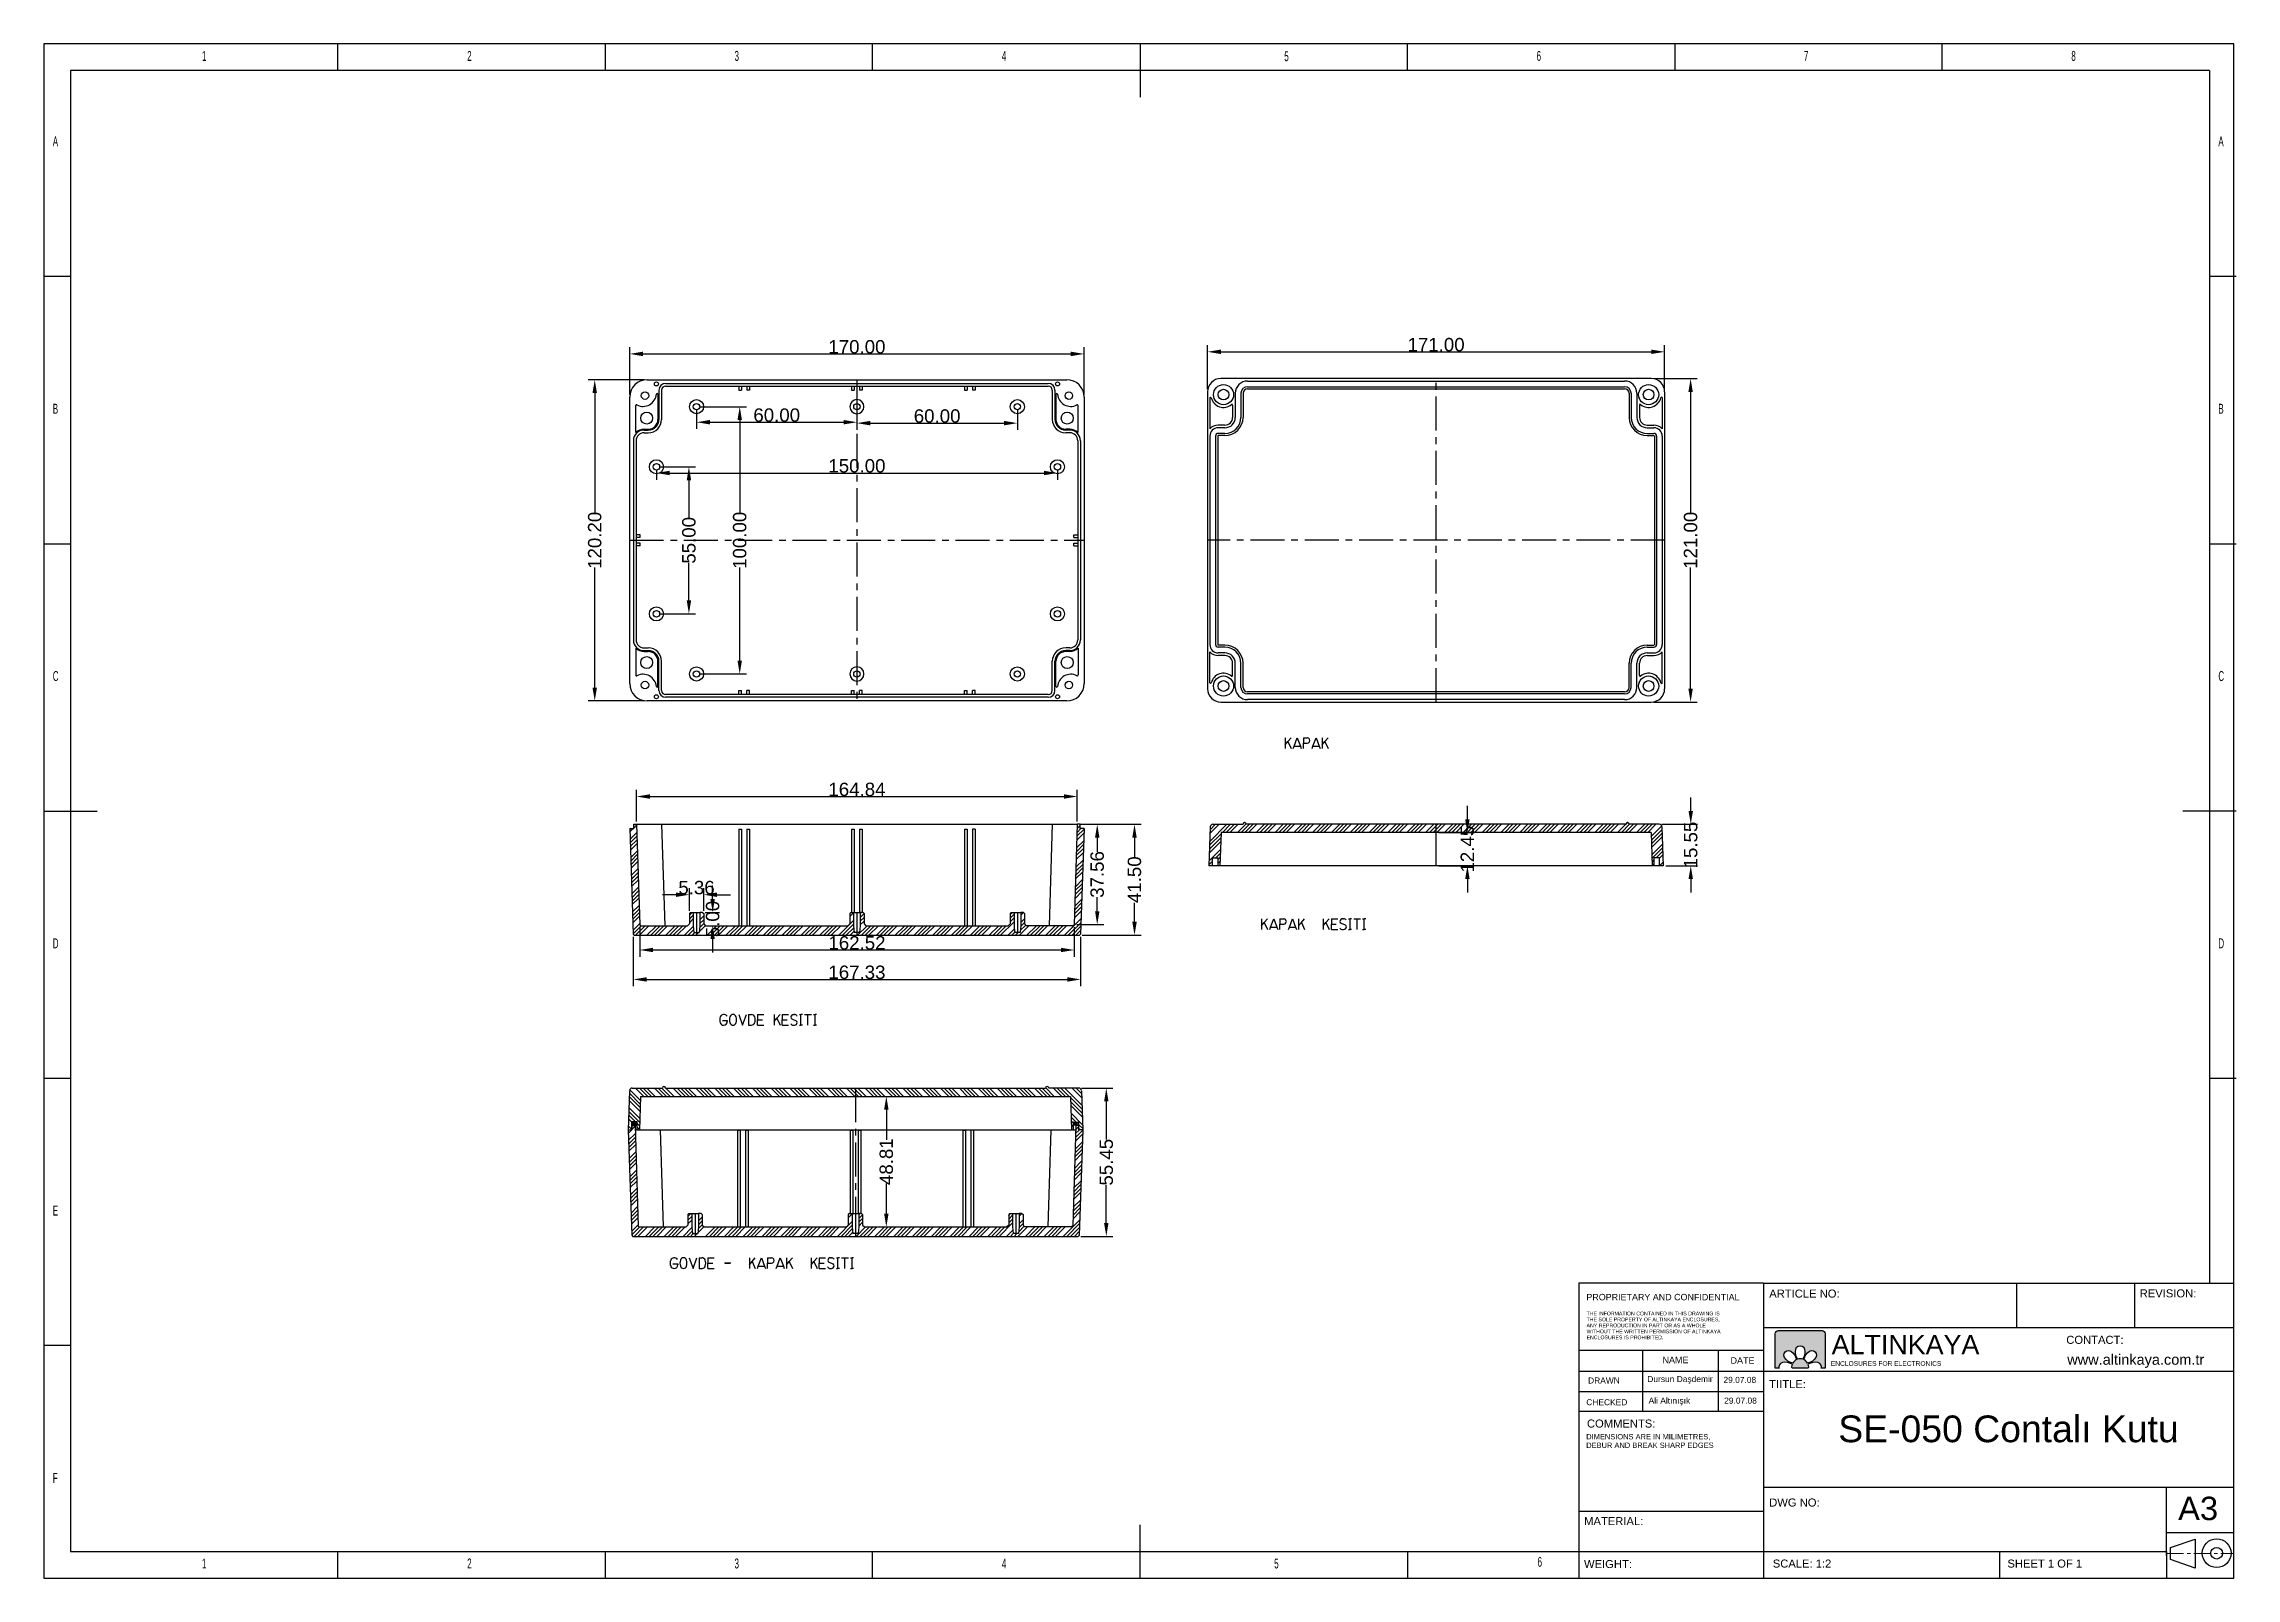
# Model space of a CAD drawing. Header units: millimetres. Extents: x 5 to 415, y 5 to 292.
import ezdxf

# ---------------------------------------------------------------- set-up
doc = ezdxf.new("R2010")
doc.units = ezdxf.units.MM
doc.linetypes.add('CENTER', pattern=[10.16, 6.35, -1.27, 1.27, -1.27])
doc.linetypes.add('solid', pattern=[0])
doc.layers.add('1', color=7, linetype='solid')
doc.layers.add('LAYER_2', color=1, linetype='Continuous')
doc.layers.add('LAYER_1', color=179, linetype='Continuous', lineweight=15)
doc.styles.add('SLDTEXTSTYLE1', font='TXT', dxfattribs={"width": 0.605})
doc.styles.get("Standard").update_dxf_attribs({"font": 'ARIAL.TTF'})

msp = doc.modelspace()

# ---------------------------------------------------------------- texts
at = {"color": 0, "lineweight": 5}
for s, height, p in [('PROPRIETARY AND CONFIDENTIAL', 1.1946, (293.48, 56.98)), ('ARTICLE NO:', 1.5, (327.68, 57.48)), ('REVISION:', 1.5, (396.96, 57.52)), ('THE INFORMATION CONTAINED IN THIS DRAWING IS', 0.6959, (293.52, 54.16)), ('THE SOLE PROPERTY OF ALTINKAYA ENCLOSURES,', 0.6959, (293.52, 53.05)), ('ANY REPRODUCTION IN PART OR AS A WHOLE ', 0.6959, (293.52, 51.93)), ('WITHOUT THE WRITTEN PERMISSION OF ALTINKAYA ', 0.6959, (293.52, 50.81)), ('ENCLOSURES IS PROHIBITED.', 0.6959, (293.52, 49.69)), ('ALTINKAYA', 3.593, (339.36, 46.89)), ('CONTACT:', 1.5, (383.23, 48.83)), ('NAME', 1.2, (307.72, 45.21)), ('DATE', 1.2, (320.45, 45.12)), ('ENCLOSURES FOR ELECTRONICS', 0.8878, (339.2, 44.71)), ('www.altinkaya.com.tr', 1.942, (383.41, 44.92)), ('DRAWN', 1.125, (293.8, 41.41)), ('Dursun Daşdemir', 1.125, (304.87, 41.68)), ('29.07.08', 1.125, (319.12, 41.53)), ('TIITLE:', 1.5, (327.67, 40.54)), ('CHECKED', 1.125, (293.46, 37.35)), ('Ali Altınışık', 1.125, (305.12, 37.65)), ('29.07.08', 1.125, (319.25, 37.65)), ('COMMENTS:', 1.5, (293.59, 33.17)), ('DIMENSIONS ARE IN MILIMETRES,', 1, (293.45, 30.96)), ('DEBUR AND BREAK SHARP EDGES', 1, (293.45, 29.36)), ('MATERIAL:', 1.5, (293.06, 14.92)), ('DWG NO:', 1.5, (327.67, 18.4)), ('A3', 4.377, (404.15, 15.86)), ('WEIGHT:', 1.5, (293.04, 6.89)), ('SCALE: 1:2', 1.5, (328.34, 6.98)), ('SHEET 1 OF 1 ', 1.5, (372.22, 6.98))]:
    msp.add_text(s, height=height, dxfattribs=at).set_placement(p)
msp.add_text('SE-050 Contalı Kutu', height=5).set_placement((340.59, 30.43))
at = {"color": 0, "lineweight": 5, "char_height": 1.85, "attachment_point": 1, "style": 'SLDTEXTSTYLE1'}
for s, insert in [('1', (34.58, 290.67)), ('2', (84.17, 290.67)), ('3', (134.17, 290.67)), ('4', (184.17, 290.67)), ('5', (236.98, 290.61)), ('6', (284.17, 290.67)), ('7', (334.17, 290.67)), ('8', (384.17, 290.67)), ('A', (6.67, 274.67)), ('A', (411.67, 274.67)), ('B', (6.67, 224.67)), ('B', (411.67, 224.67)), ('C', (6.67, 174.67)), ('C', (411.67, 174.67)), ('D', (6.67, 124.67)), ('D', (411.67, 124.67)), ('E', (6.67, 74.67)), ('F', (6.67, 24.67)), ('1', (34.58, 8.67)), ('2', (84.17, 8.67)), ('3', (134.17, 8.67)), ('4', (184.17, 8.67)), ('5', (235.1, 8.67)), ('6', (284.35, 8.98))]:
    msp.add_mtext(s, dxfattribs=dict(at, insert=insert))
at = {"layer": '1', "color": 0, "linetype": 'solid', "char_height": 2.5, "attachment_point": 5}
for s, insert in [('\\A1;170.00', (157.06, 235.32)), ('\\A1;171.00', (265.37, 235.72)), ('\\A1;60.00', (142.06, 222.54)), ('\\A1;60.00', (172.06, 222.37)), ('\\A1;150.00', (157.06, 213.05)), ('\\A1;164.84', (157.06, 152.53)), ('\\A1;5.36', (127.06, 134.16)), ('\\A1;162.52', (157.07, 123.82)), ('\\A1;167.33', (157.06, 118.32))]:
    msp.add_mtext(s, dxfattribs=dict(at, insert=insert))
at = {"layer": '1', "color": 0, "linetype": 'solid', "char_height": 2.5, "attachment_point": 5, "rotation": 90}
for s, insert in [('\\A1;120.20', (108.03, 199.13)), ('\\A1;55.00', (125.64, 199.13)), ('\\A1;100.00', (135.14, 199.13)), ('\\A1;121.00', (312.97, 199.13)), ('\\A1;12.45', (271.23, 141.36)), ('\\A1;15.55', (313, 142.13)), ('\\A1;37.56', (202, 136.63)), ('\\A1;41.50', (208.97, 135.65)), ('\\A1;5.00', (130.08, 128.29)), ('\\A1;48.81', (162.56, 82.91)), ('\\A1;55.45', (203.7, 82.8))]:
    msp.add_mtext(s, dxfattribs=dict(at, insert=insert))

# ---------------------------------------------------------------- hatches: boundary and pattern name
at = {"layer": 'LAYER_2', "lineweight": 30}
h = msp.add_hatch(color=256, dxfattribs=at)
edge = h.paths.add_edge_path(flags=0)
edge.add_spline(control_points=[(329.36, 51.31), (329.04, 51.31), (328.78, 51.05), (328.78, 50.73)], knot_values=[0.944444, 0.944444, 0.944444, 0.944444, 1, 1, 1, 1], weights=[1, 1, 1, 1], degree=3, periodic=0)
edge.add_line((328.78, 50.73), (328.78, 44.29))
edge.add_line((328.78, 44.29), (329.52, 44.29))
edge.add_spline(control_points=[(329.52, 44.29), (329.5, 44.36), (329.49, 44.44), (329.49, 44.52)], knot_values=[0.777778, 0.777778, 0.777778, 0.777778, 0.833333, 0.833333, 0.833333, 0.833333], weights=[1, 1, 1, 1], degree=3, periodic=0)
edge.add_spline(control_points=[(329.49, 44.52), (329.49, 45.08), (329.91, 45.4), (330.62, 45.42)], knot_values=[0.722222, 0.722222, 0.722222, 0.722222, 0.777778, 0.777778, 0.777778, 0.777778], weights=[1, 1, 1, 1], degree=3, periodic=0)
edge.add_spline(control_points=[(330.62, 45.42), (331.24, 45.43), (331.86, 45.08), (332, 45)], knot_values=[0.666667, 0.666667, 0.666667, 0.666667, 0.722222, 0.722222, 0.722222, 0.722222], weights=[1, 1, 1, 1], degree=3, periodic=0)
edge.add_spline(control_points=[(332, 45), (331.95, 44.85), (331.92, 44.68), (331.92, 44.51)], knot_values=[0.611111, 0.611111, 0.611111, 0.611111, 0.666667, 0.666667, 0.666667, 0.666667], weights=[1, 1, 1, 1], degree=3, periodic=0)
edge.add_spline(control_points=[(331.92, 44.51), (331.92, 44.44), (331.93, 44.36), (331.94, 44.29)], knot_values=[0.555556, 0.555556, 0.555556, 0.555556, 0.611111, 0.611111, 0.611111, 0.611111], weights=[1, 1, 1, 1], degree=3, periodic=0)
edge.add_line((331.94, 44.29), (334.98, 44.29))
edge.add_spline(control_points=[(334.98, 44.29), (334.99, 44.36), (335, 44.44), (335, 44.51)], knot_values=[0.444444, 0.444444, 0.444444, 0.444444, 0.5, 0.5, 0.5, 0.5], weights=[1, 1, 1, 1], degree=3, periodic=0)
edge.add_spline(control_points=[(335, 44.51), (335, 44.68), (334.97, 44.84), (334.92, 44.99)], knot_values=[0.388889, 0.388889, 0.388889, 0.388889, 0.444444, 0.444444, 0.444444, 0.444444], weights=[1, 1, 1, 1], degree=3, periodic=0)
edge.add_spline(control_points=[(334.92, 44.99), (335.07, 45.08), (335.68, 45.42), (336.3, 45.41)], knot_values=[0.333333, 0.333333, 0.333333, 0.333333, 0.388889, 0.388889, 0.388889, 0.388889], weights=[1, 1, 1, 1], degree=3, periodic=0)
edge.add_spline(control_points=[(336.3, 45.41), (337.01, 45.39), (337.43, 45.07), (337.43, 44.51)], knot_values=[0.277778, 0.277778, 0.277778, 0.277778, 0.333333, 0.333333, 0.333333, 0.333333], weights=[1, 1, 1, 1], degree=3, periodic=0)
edge.add_spline(control_points=[(337.43, 44.51), (337.43, 44.43), (337.42, 44.36), (337.4, 44.29)], knot_values=[0.222222, 0.222222, 0.222222, 0.222222, 0.277778, 0.277778, 0.277778, 0.277778], weights=[1, 1, 1, 1], degree=3, periodic=0)
edge.add_line((337.4, 44.29), (338.14, 44.29))
edge.add_line((338.14, 44.29), (338.14, 50.73))
edge.add_spline(control_points=[(338.14, 50.73), (338.14, 51.05), (337.88, 51.31), (337.55, 51.31)], knot_values=[0.055556, 0.055556, 0.055556, 0.055556, 0.111111, 0.111111, 0.111111, 0.111111], weights=[1, 1, 1, 1], degree=3, periodic=0)
edge.add_line((337.55, 51.31), (329.36, 51.31))
edge = h.paths.add_edge_path(flags=0)
edge.add_spline(control_points=[(333.94, 45.97), (333.79, 46.02), (333.63, 46.05), (333.46, 46.05)], knot_values=[0.666667, 0.666667, 0.666667, 0.666667, 0.833333, 0.833333, 0.833333, 0.833333], weights=[1, 1, 1, 1], degree=3, periodic=0)
edge.add_spline(control_points=[(333.46, 46.05), (333.29, 46.05), (333.13, 46.03), (332.98, 45.98)], knot_values=[0.833333, 0.833333, 0.833333, 0.833333, 1, 1, 1, 1], weights=[1, 1, 1, 1], degree=3, periodic=0)
edge.add_spline(control_points=[(332.98, 45.98), (332.9, 46.12), (332.55, 46.74), (332.56, 47.35)], knot_values=[0, 0, 0, 0, 0.166667, 0.166667, 0.166667, 0.166667], weights=[1, 1, 1, 1], degree=3, periodic=0)
edge.add_spline(control_points=[(332.56, 47.35), (332.58, 48.06), (332.9, 48.48), (333.46, 48.48)], knot_values=[0.166667, 0.166667, 0.166667, 0.166667, 0.333333, 0.333333, 0.333333, 0.333333], weights=[1, 1, 1, 1], degree=3, periodic=0)
edge.add_spline(control_points=[(333.46, 48.48), (334.03, 48.48), (334.35, 48.06), (334.36, 47.35)], knot_values=[0.333333, 0.333333, 0.333333, 0.333333, 0.5, 0.5, 0.5, 0.5], weights=[1, 1, 1, 1], degree=3, periodic=0)
edge.add_spline(control_points=[(334.36, 47.35), (334.37, 46.73), (334.03, 46.12), (333.94, 45.97)], knot_values=[0.5, 0.5, 0.5, 0.5, 0.666667, 0.666667, 0.666667, 0.666667], weights=[1, 1, 1, 1], degree=3, periodic=0)
edge = h.paths.add_edge_path(flags=0)
edge.add_spline(control_points=[(332.09, 47.16), (332.54, 46.73), (332.73, 46.05), (332.77, 45.89)], knot_values=[0.6, 0.6, 0.6, 0.6, 0.8, 0.8, 0.8, 0.8], weights=[1, 1, 1, 1], degree=3, periodic=0)
edge.add_spline(control_points=[(332.77, 45.89), (332.48, 45.74), (332.24, 45.5), (332.09, 45.21)], knot_values=[0.8, 0.8, 0.8, 0.8, 1, 1, 1, 1], weights=[1, 1, 1, 1], degree=3, periodic=0)
edge.add_spline(control_points=[(332.09, 45.21), (331.92, 45.25), (331.25, 45.45), (330.82, 45.89)], knot_values=[0, 0, 0, 0, 0.2, 0.2, 0.2, 0.2], weights=[1, 1, 1, 1], degree=3, periodic=0)
edge.add_spline(control_points=[(330.82, 45.89), (330.33, 46.4), (330.26, 46.92), (330.66, 47.32)], knot_values=[0.2, 0.2, 0.2, 0.2, 0.4, 0.4, 0.4, 0.4], weights=[1, 1, 1, 1], degree=3, periodic=0)
edge.add_spline(control_points=[(330.66, 47.32), (331.06, 47.72), (331.58, 47.65), (332.09, 47.16)], knot_values=[0.4, 0.4, 0.4, 0.4, 0.6, 0.6, 0.6, 0.6], weights=[1, 1, 1, 1], degree=3, periodic=0)
edge = h.paths.add_edge_path(flags=0)
edge.add_spline(control_points=[(336.11, 45.88), (335.68, 45.44), (335, 45.24), (334.83, 45.2)], knot_values=[0.6, 0.6, 0.6, 0.6, 0.8, 0.8, 0.8, 0.8], weights=[1, 1, 1, 1], degree=3, periodic=0)
edge.add_spline(control_points=[(334.83, 45.2), (334.69, 45.5), (334.45, 45.74), (334.16, 45.88)], knot_values=[0.8, 0.8, 0.8, 0.8, 1, 1, 1, 1], weights=[1, 1, 1, 1], degree=3, periodic=0)
edge.add_spline(control_points=[(334.16, 45.88), (334.2, 46.05), (334.39, 46.73), (334.83, 47.15)], knot_values=[0, 0, 0, 0, 0.2, 0.2, 0.2, 0.2], weights=[1, 1, 1, 1], degree=3, periodic=0)
edge.add_spline(control_points=[(334.83, 47.15), (335.34, 47.64), (335.87, 47.72), (336.27, 47.31)], knot_values=[0.2, 0.2, 0.2, 0.2, 0.4, 0.4, 0.4, 0.4], weights=[1, 1, 1, 1], degree=3, periodic=0)
edge.add_spline(control_points=[(336.27, 47.31), (336.67, 46.92), (336.6, 46.39), (336.11, 45.88)], knot_values=[0.4, 0.4, 0.4, 0.4, 0.6, 0.6, 0.6, 0.6], weights=[1, 1, 1, 1], degree=3, periodic=0)

# ---------------------------------------------------------------- linework, layer by layer
at = {"color": 0, "lineweight": 30}
for p, q in [((402.72, 10.72), (407.34, 12.32)), ((407.34, 12.32), (407.34, 6.88)), ((402.72, 8.48), (402.72, 10.72)), ((407.34, 6.88), (402.72, 8.48))]:
    msp.add_line(p, q, dxfattribs=at)
at = {"color": 0, "linetype": 'CENTER', "lineweight": 5, "ltscale": 0.5}
msp.add_line((402, 9.6), (414.48, 9.6), dxfattribs=at)
at = {"color": 0, "lineweight": 30}
for radius in [2.69, 1.09]:
    msp.add_circle((411.36, 9.67), radius, dxfattribs=at)
at = {"layer": '1', "color": 0, "linetype": 'solid'}
for p, q in [((114.56, 226.43), (114.56, 235.25)), ((117.06, 234), (197.06, 234)), ((199.56, 226.43), (199.56, 235.25)), ((222.62, 227.38), (222.62, 235.64)), ((225.12, 234.39), (305.62, 234.39)), ((308.12, 227.38), (308.12, 235.64)), ((117.31, 229.18), (106.78, 229.18)), ((108.03, 226.68), (108.03, 204.24)), ((114.56, 172.33), (114.56, 225.93)), ((117.81, 229.18), (196.31, 229.18)), ((119.85, 226.45), (119.85, 221.75)), ((120.03, 227.23), (120.03, 221.75)), ((120.53, 227.23), (120.53, 221.75)), ((121.28, 228.48), (192.85, 228.48)), ((121.28, 227.98), (192.85, 227.98)), ((134.98, 227.98), (134.98, 227.23)), ((134.98, 227.23), (135.48, 227.23)), ((135.48, 227.98), (135.48, 227.23)), ((136.48, 227.98), (136.48, 227.23)), ((136.98, 227.23), (136.48, 227.23)), ((136.98, 227.98), (136.98, 227.23)), ((156.06, 227.98), (156.06, 227.23)), ((156.06, 227.23), (156.56, 227.23)), ((156.56, 227.98), (156.56, 227.23)), ((157.56, 227.98), (157.56, 227.23)), ((158.06, 227.23), (157.56, 227.23)), ((158.06, 227.98), (158.06, 227.23)), ((177.15, 227.98), (177.15, 227.23)), ((177.15, 227.23), (177.65, 227.23)), ((177.65, 227.98), (177.65, 227.23)), ((178.65, 227.98), (178.65, 227.23)), ((179.15, 227.23), (178.65, 227.23)), ((179.15, 227.98), (179.15, 227.23)), ((193.6, 227.23), (193.6, 221.75)), ((194.1, 227.23), (194.1, 221.75)), ((194.27, 226.45), (194.27, 221.75)), ((199.56, 225.93), (199.56, 172.33)), ((222.62, 226.88), (222.62, 171.38)), ((223.07, 225.77), (223.07, 219.97)), ((305.62, 229.38), (225.12, 229.38)), ((227.82, 226.63), (227.82, 222.13)), ((228.88, 226.63), (228.88, 222.13)), ((229.28, 226.63), (229.28, 222.13)), ((230.12, 228.93), (300.62, 228.93)), ((230.12, 227.87), (300.62, 227.87)), ((230.12, 227.47), (300.62, 227.47)), ((301.46, 226.63), (301.46, 222.13)), ((301.86, 226.63), (301.86, 222.13)), ((302.92, 226.63), (302.92, 222.13)), ((306.12, 229.38), (314.22, 229.38)), ((307.67, 225.77), (307.67, 219.97)), ((308.12, 226.88), (308.12, 171.38)), ((312.97, 226.88), (312.97, 204.24)), ((115.71, 219.28), (115.71, 224.32)), ((127.06, 223.63), (127.06, 219.97)), ((127.56, 224.13), (136.39, 224.13)), ((135.14, 221.63), (135.14, 204.24)), ((157.06, 223.63), (157.06, 219.8)), ((157.06, 223.63), (157.06, 219.97)), ((187.06, 223.63), (187.06, 219.8)), ((198.41, 219.28), (198.41, 224.32)), ((227.32, 224.44), (227.32, 222.13)), ((303.42, 224.44), (303.42, 222.13)), ((115.26, 217.75), (115.26, 180.5)), ((115.76, 217.75), (115.76, 180.5)), ((117.26, 219.93), (118.03, 219.93)), ((117.26, 219.75), (118.03, 219.75)), ((117.26, 219.25), (118.03, 219.25)), ((129.56, 221.22), (154.56, 221.22)), ((159.56, 221.05), (184.56, 221.05)), ((196.86, 219.93), (196.1, 219.93)), ((196.86, 219.75), (196.1, 219.75)), ((196.86, 219.25), (196.1, 219.25)), ((198.36, 217.75), (198.36, 180.5)), ((198.86, 217.75), (198.86, 180.5)), ((223.07, 218.63), (223.07, 179.63)), ((224.13, 218.63), (224.13, 179.63)), ((224.53, 218.63), (224.53, 179.63)), ((225.87, 220.68), (224.62, 220.68)), ((225.87, 220.18), (224.62, 220.18)), ((225.87, 219.12), (224.62, 219.12)), ((225.87, 218.72), (224.62, 218.72)), ((304.87, 220.68), (306.12, 220.68)), ((304.87, 220.18), (306.12, 220.18)), ((304.87, 219.12), (306.12, 219.12)), ((304.87, 218.72), (306.12, 218.72)), ((306.21, 218.63), (306.21, 179.63)), ((306.61, 218.63), (306.61, 179.63)), ((307.67, 218.63), (307.67, 179.63)), ((119.56, 212.38), (119.56, 210.47)), ((120.06, 212.88), (126.89, 212.88)), ((122.06, 211.72), (192.06, 211.72)), ((125.64, 210.38), (125.64, 203.39)), ((194.56, 212.38), (194.56, 210.47)), ((116.51, 200.13), (115.76, 200.13)), ((116.51, 199.63), (115.76, 199.63)), ((116.51, 198.63), (115.76, 198.63)), ((116.51, 198.13), (115.76, 198.13)), ((116.51, 199.63), (116.51, 200.13)), ((116.51, 198.13), (116.51, 198.63)), ((197.61, 199.63), (197.61, 200.13)), ((197.61, 200.13), (198.36, 200.13)), ((197.61, 199.63), (198.36, 199.63)), ((197.61, 198.13), (197.61, 198.63)), ((197.61, 198.63), (198.36, 198.63)), ((197.61, 198.13), (198.36, 198.13)), ((108.03, 171.58), (108.03, 194.02)), ((125.64, 187.88), (125.64, 194.87)), ((135.14, 176.63), (135.14, 194.02)), ((312.97, 171.38), (312.97, 194.02)), ((120.06, 185.38), (126.89, 185.38)), ((115.71, 178.98), (115.71, 173.94)), ((117.26, 179), (118.03, 179)), ((117.26, 178.5), (118.03, 178.5)), ((117.26, 178.33), (118.03, 178.33)), ((119.85, 171.81), (119.85, 176.5)), ((120.03, 171.03), (120.03, 176.5)), ((120.53, 171.03), (120.53, 176.5)), ((193.6, 171.03), (193.6, 176.5)), ((194.1, 171.03), (194.1, 176.5)), ((194.27, 171.81), (194.27, 176.5)), ((196.86, 179), (196.1, 179)), ((196.86, 178.5), (196.1, 178.5)), ((196.86, 178.33), (196.1, 178.33)), ((198.41, 178.98), (198.41, 173.94)), ((223.07, 172.49), (223.07, 178.29)), ((225.87, 179.54), (224.62, 179.54)), ((225.87, 179.14), (224.62, 179.14)), ((225.87, 178.08), (224.62, 178.08)), ((225.87, 177.58), (224.62, 177.58)), ((304.87, 179.54), (306.12, 179.54)), ((304.87, 179.14), (306.12, 179.14)), ((304.87, 178.08), (306.12, 178.08)), ((304.87, 177.58), (306.12, 177.58)), ((307.67, 172.49), (307.67, 178.29)), ((127.56, 174.13), (136.39, 174.13)), ((227.32, 173.82), (227.32, 176.13)), ((227.82, 171.63), (227.82, 176.13)), ((228.88, 171.63), (228.88, 176.13)), ((229.28, 171.63), (229.28, 176.13)), ((301.46, 171.63), (301.46, 176.13)), ((301.86, 171.63), (301.86, 176.13)), ((302.92, 171.63), (302.92, 176.13)), ((303.42, 173.82), (303.42, 176.13)), ((117.31, 169.08), (106.78, 169.08)), ((196.31, 169.08), (117.81, 169.08)), ((192.85, 170.28), (121.28, 170.28)), ((192.85, 169.78), (121.28, 169.78)), ((134.98, 170.28), (134.98, 171.03)), ((134.98, 171.03), (135.48, 171.03)), ((135.48, 170.28), (135.48, 171.03)), ((136.48, 170.28), (136.48, 171.03)), ((136.98, 171.03), (136.48, 171.03)), ((136.98, 170.28), (136.98, 171.03)), ((156.06, 171.03), (156.56, 171.03)), ((156.06, 170.28), (156.06, 171.03)), ((156.56, 170.28), (156.56, 171.03)), ((157.56, 170.28), (157.56, 171.03)), ((158.06, 171.03), (157.56, 171.03)), ((158.06, 170.28), (158.06, 171.03)), ((177.15, 171.03), (177.65, 171.03)), ((177.15, 170.28), (177.15, 171.03)), ((177.65, 170.28), (177.65, 171.03)), ((178.65, 170.28), (178.65, 171.03)), ((179.15, 171.03), (178.65, 171.03)), ((179.15, 170.28), (179.15, 171.03)), ((225.12, 168.88), (305.62, 168.88)), ((300.62, 170.79), (230.12, 170.79)), ((300.62, 170.39), (230.12, 170.39)), ((300.62, 169.33), (230.12, 169.33)), ((306.12, 168.88), (314.22, 168.88)), ((237.14, 162.2), (237.14, 160.9)), ((237.14, 160.9), (237.65, 161.48)), ((237.14, 160.9), (237.14, 160.2)), ((237.65, 161.48), (238.26, 162.2)), ((237.65, 161.48), (238.26, 160.2)), ((238.66, 160.2), (238.82, 160.63)), ((238.82, 160.63), (239.41, 162.2)), ((238.82, 160.63), (240, 160.63)), ((239.41, 162.2), (240, 160.63)), ((240, 160.63), (240.16, 160.2)), ((240.56, 162.2), (241.29, 162.2)), ((240.56, 162.2), (240.56, 161.2)), ((240.56, 161.2), (241.29, 161.2)), ((240.56, 160.2), (240.56, 161.2)), ((242.19, 160.2), (242.35, 160.63)), ((242.35, 160.63), (242.94, 162.2)), ((242.35, 160.63), (243.53, 160.63)), ((242.94, 162.2), (243.53, 160.63)), ((243.53, 160.63), (243.69, 160.2)), ((244.09, 162.2), (244.09, 160.9)), ((244.09, 160.9), (244.59, 161.48)), ((244.09, 160.9), (244.09, 160.2)), ((244.59, 161.48), (245.21, 162.2)), ((244.59, 161.48), (245.21, 160.2)), ((115.85, 146.52), (115.85, 152.46)), ((198.27, 146.52), (198.27, 152.46)), ((118.35, 151.21), (195.77, 151.21)), ((271.23, 146.97), (271.23, 149.47)), ((313, 148.52), (313, 151.02)), ((114.56, 145.22), (115.31, 145.22)), ((114.56, 145.22), (115.23, 125.47)), ((114.59, 144.59), (115.22, 145.22)), ((114.63, 143.23), (115.9, 144.5)), ((114.66, 142.55), (115.92, 143.81)), ((115.31, 145.22), (115.31, 146.02)), ((115.31, 146.02), (115.31, 146.02)), ((115.31, 146.02), (198.27, 146.02)), ((115.31, 145.32), (115.86, 145.86)), ((115.85, 146.02), (116.44, 127.19)), ((120.53, 146.02), (121.12, 127.04)), ((134.98, 145.12), (134.98, 127.04)), ((134.98, 145.12), (135.48, 145.12)), ((135.48, 145.12), (135.48, 127.04)), ((136.48, 145.12), (136.48, 127.04)), ((136.48, 145.12), (136.98, 145.12)), ((136.98, 145.12), (136.98, 127.04)), ((156.06, 145.12), (156.06, 129.54)), ((156.06, 145.12), (156.56, 145.12)), ((156.56, 145.12), (156.56, 129.54)), ((157.56, 145.12), (157.56, 129.54)), ((157.56, 145.12), (158.06, 145.12)), ((158.06, 145.12), (158.06, 129.54)), ((177.15, 145.12), (177.65, 145.12)), ((177.15, 145.12), (177.15, 127.04)), ((177.65, 145.12), (177.65, 127.04)), ((178.65, 145.12), (178.65, 127.04)), ((179.15, 145.12), (178.65, 145.12)), ((179.15, 145.12), (179.15, 127.04)), ((193.6, 146.02), (193.01, 127.04)), ((198.27, 146.02), (197.7, 127.24)), ((198.18, 143.05), (199.54, 144.4)), ((198.21, 143.78), (199.56, 145.13)), ((198.23, 144.5), (198.95, 145.22)), ((198.25, 145.23), (198.81, 145.79)), ((198.81, 146.02), (198.27, 146.02)), ((198.77, 146.02), (203.25, 146.02)), ((198.81, 145.22), (198.81, 146.02)), ((199.56, 145.22), (198.81, 145.22)), ((199.56, 145.22), (198.9, 125.47)), ((199.31, 146.02), (210.22, 146.02)), ((202, 143.52), (202, 140.89)), ((208.97, 143.52), (208.97, 139.95)), ((223.13, 145.54), (222.87, 138.25)), ((222.98, 141.36), (225.14, 143.51)), ((223.01, 142.09), (225.16, 144.24)), ((223.04, 142.82), (226.24, 146.02)), ((223.09, 144.27), (224.83, 146.02)), ((223.11, 145), (224.13, 146.02)), ((223.28, 145.87), (223.28, 145.88)), ((223.63, 146.02), (229.25, 146.02)), ((225.17, 144.47), (224.95, 138.25)), ((305.58, 144.47), (225.17, 144.47)), ((225.4, 144.47), (226.95, 146.02)), ((226.1, 144.47), (227.65, 146.02)), ((226.8, 144.47), (228.35, 146.02)), ((228.21, 144.47), (229.84, 146.1)), ((228.92, 144.47), (230.47, 146.02)), ((229.62, 144.47), (231.17, 146.02)), ((300.9, 146.02), (229.85, 146.02)), ((230.32, 144.47), (231.87, 146.02)), ((231.73, 144.47), (233.28, 146.02)), ((232.44, 144.47), (233.99, 146.02)), ((233.14, 144.47), (234.69, 146.02)), ((233.84, 144.47), (235.39, 146.02)), ((235.25, 144.47), (236.8, 146.02)), ((235.96, 144.47), (237.51, 146.02)), ((236.66, 144.47), (238.21, 146.02)), ((237.36, 144.47), (238.91, 146.02)), ((238.77, 144.47), (240.32, 146.02)), ((239.48, 144.47), (241.03, 146.02)), ((240.18, 144.47), (241.73, 146.02)), ((240.88, 144.47), (242.43, 146.02)), ((242.29, 144.47), (243.84, 146.02)), ((243, 144.47), (244.55, 146.02)), ((243.7, 144.47), (245.25, 146.02)), ((244.4, 144.47), (245.95, 146.02)), ((245.81, 144.47), (247.36, 146.02)), ((246.52, 144.47), (248.07, 146.02)), ((247.22, 144.47), (248.77, 146.02)), ((247.92, 144.47), (249.47, 146.02)), ((249.33, 144.47), (250.88, 146.02)), ((250.04, 144.47), (251.59, 146.02)), ((250.74, 144.47), (252.29, 146.02)), ((251.44, 144.47), (252.99, 146.02)), ((252.85, 144.47), (254.4, 146.02)), ((253.56, 144.47), (255.11, 146.02)), ((254.26, 144.47), (255.81, 146.02)), ((254.96, 144.47), (256.51, 146.02)), ((256.37, 144.47), (257.92, 146.02)), ((257.08, 144.47), (258.63, 146.02)), ((257.78, 144.47), (259.33, 146.02)), ((258.48, 144.47), (260.03, 146.02)), ((259.89, 144.47), (261.44, 146.02)), ((260.6, 144.47), (262.15, 146.02)), ((261.3, 144.47), (262.85, 146.02)), ((262, 144.47), (263.55, 146.02)), ((263.41, 144.47), (264.96, 146.02)), ((264.12, 144.47), (265.67, 146.02)), ((264.82, 144.47), (266.37, 146.02)), ((265.37, 138.25), (265.37, 146.02)), ((265.52, 144.47), (267.07, 146.02)), ((265.87, 144.47), (272.48, 144.47)), ((266.93, 144.47), (268.48, 146.02)), ((267.64, 144.47), (269.19, 146.02)), ((268.34, 144.47), (269.89, 146.02)), ((269.04, 144.47), (270.59, 146.02)), ((270.45, 144.47), (272, 146.02)), ((271.16, 144.47), (272.71, 146.02)), ((271.86, 144.47), (273.41, 146.02)), ((272.56, 144.47), (274.11, 146.02)), ((273.97, 144.47), (275.52, 146.02)), ((274.68, 144.47), (276.23, 146.02)), ((275.38, 144.47), (276.93, 146.02)), ((276.08, 144.47), (277.63, 146.02)), ((277.49, 144.47), (279.04, 146.02)), ((278.2, 144.47), (279.75, 146.02)), ((278.9, 144.47), (280.45, 146.02)), ((279.6, 144.47), (281.15, 146.02)), ((281.01, 144.47), (282.56, 146.02)), ((281.72, 144.47), (283.27, 146.02)), ((282.42, 144.47), (283.97, 146.02)), ((283.12, 144.47), (284.67, 146.02)), ((284.53, 144.47), (286.08, 146.02)), ((285.24, 144.47), (286.79, 146.02)), ((285.94, 144.47), (287.49, 146.02)), ((286.64, 144.47), (288.19, 146.02)), ((288.05, 144.47), (289.6, 146.02)), ((288.76, 144.47), (290.31, 146.02)), ((289.46, 144.47), (291.01, 146.02)), ((290.16, 144.47), (291.71, 146.02)), ((291.57, 144.47), (293.12, 146.02)), ((292.28, 144.47), (293.83, 146.02)), ((292.98, 144.47), (294.53, 146.02)), ((293.68, 144.47), (295.23, 146.02)), ((295.09, 144.47), (296.64, 146.02)), ((295.8, 144.47), (297.35, 146.02)), ((296.5, 144.47), (298.05, 146.02)), ((297.2, 144.47), (298.75, 146.02)), ((297.91, 144.47), (299.46, 146.02)), ((299.32, 144.47), (300.87, 146.02)), ((300.02, 144.47), (301.57, 146.02)), ((300.72, 144.47), (302.27, 146.02)), ((300.9, 146.05), (301.16, 146.32)), ((301.43, 144.47), (302.98, 146.02)), ((307.12, 146.02), (301.5, 146.02)), ((302.84, 144.47), (304.39, 146.02)), ((303.54, 144.47), (305.09, 146.02)), ((304.24, 144.47), (305.79, 146.02)), ((304.95, 144.47), (306.5, 146.02)), ((305.58, 144.47), (305.8, 138.25)), ((305.6, 143.72), (307.58, 145.7)), ((305.63, 143.04), (307.63, 145.04)), ((305.65, 142.36), (307.66, 144.36)), ((305.68, 141.68), (307.68, 143.68)), ((307.62, 146.02), (314.25, 146.02)), ((307.62, 145.54), (307.87, 138.25)), ((114.68, 141.87), (115.94, 143.13)), ((114.7, 141.19), (115.96, 142.45)), ((114.75, 139.82), (116.01, 141.08)), ((114.77, 139.14), (116.03, 140.4)), ((114.79, 138.46), (116.05, 139.72)), ((198.07, 139.42), (199.41, 140.76)), ((198.09, 140.15), (199.44, 141.49)), ((198.12, 140.87), (199.46, 142.22)), ((198.14, 141.6), (199.49, 142.95)), ((222.91, 139.17), (225.06, 141.32)), ((222.96, 140.63), (225.11, 142.78)), ((223.57, 138.25), (223.57, 139.67)), ((224.62, 139.67), (223.57, 139.67)), ((224.12, 139.67), (225.03, 140.59)), ((224.62, 139.48), (225.01, 139.86)), ((224.62, 138.25), (224.62, 139.67)), ((305.73, 140.32), (307.73, 142.32)), ((305.75, 139.64), (307.75, 141.65)), ((307.17, 139.75), (306.17, 139.75)), ((306.17, 138.25), (306.17, 139.75)), ((306.56, 139.75), (307.78, 140.97)), ((307.17, 139.66), (307.8, 140.29)), ((307.17, 138.25), (307.17, 139.75)), ((114.82, 137.78), (116.07, 139.04)), ((114.86, 136.42), (116.11, 137.67)), ((114.89, 135.74), (116.13, 136.99)), ((114.91, 135.06), (116.15, 136.31)), ((114.93, 134.38), (116.18, 135.62)), ((197.91, 134.34), (199.24, 135.67)), ((197.96, 135.79), (199.29, 137.12)), ((197.98, 136.52), (199.32, 137.85)), ((198, 137.24), (199.34, 138.58)), ((198.03, 137.97), (199.36, 139.31)), ((307.87, 138.25), (222.87, 138.25)), ((222.88, 138.44), (223.57, 139.13)), ((223.39, 138.25), (223.57, 138.43)), ((224.62, 138.77), (224.98, 139.13)), ((265.87, 138.25), (272.48, 138.25)), ((271.23, 135.75), (271.23, 133.25)), ((305.77, 138.96), (306.17, 139.36)), ((305.8, 138.28), (306.17, 138.66)), ((307.17, 138.25), (307.85, 138.93)), ((307.87, 138.25), (307.87, 138.25)), ((308.37, 138.25), (314.25, 138.25)), ((313, 135.75), (313, 133.25)), ((114.98, 133.02), (116.22, 134.26)), ((115, 132.34), (116.24, 133.58)), ((115.02, 131.66), (116.26, 132.89)), ((115.05, 130.98), (116.28, 132.21)), ((123.22, 132.84), (120.72, 132.84)), ((125.72, 129.84), (125.72, 134.09)), ((128.4, 129.84), (128.4, 134.09)), ((130.08, 132.04), (130.08, 134.54)), ((130.9, 132.84), (133.4, 132.84)), ((197.78, 129.98), (199.09, 131.3)), ((197.8, 130.71), (199.12, 132.02)), ((197.85, 132.16), (199.17, 133.48)), ((197.87, 132.89), (199.19, 134.21)), ((197.89, 133.61), (199.22, 134.94)), ((202, 129.74), (202, 132.37)), ((208.97, 127.77), (208.97, 131.34)), ((115.09, 129.62), (116.32, 130.85)), ((115.12, 128.93), (116.34, 130.16)), ((115.14, 128.25), (116.36, 129.48)), ((115.16, 127.57), (116.39, 128.8)), ((115.21, 126.21), (116.43, 127.43)), ((116.44, 127.19), (116.59, 127.04)), ((125.72, 127.39), (125.37, 127.04)), ((125.92, 129.54), (125.72, 129.34)), ((125.72, 128.99), (126.27, 129.54)), ((125.72, 129.34), (125.72, 127.39)), ((125.72, 128.29), (126.44, 129)), ((125.72, 127.58), (126.44, 128.3)), ((125.92, 129.54), (127.69, 129.54)), ((126.44, 129.54), (126.44, 127.02)), ((127.66, 126.7), (128.4, 127.45)), ((127.69, 129.54), (127.69, 127.02)), ((128.2, 129.54), (127.69, 129.54)), ((127.69, 128.14), (128.4, 128.86)), ((127.69, 127.44), (128.4, 128.15)), ((128.2, 129.54), (128.4, 129.34)), ((128.4, 129.34), (128.4, 127.39)), ((128.4, 127.39), (128.75, 127.04)), ((128.7, 129.54), (131.33, 129.54)), ((153.67, 125.27), (156.44, 128.04)), ((154.37, 125.27), (156.44, 127.34)), ((155.72, 127.39), (155.37, 127.04)), ((155.92, 129.54), (155.72, 129.34)), ((155.72, 128.74), (156.44, 129.45)), ((155.72, 129.34), (155.72, 127.39)), ((155.92, 129.54), (157.69, 129.54)), ((156.44, 129.54), (156.44, 127.02)), ((157.06, 129.54), (157.06, 125.27)), ((157.69, 129.54), (157.69, 127.02)), ((158.2, 129.54), (157.69, 129.54)), ((157.69, 129.29), (157.94, 129.54)), ((157.69, 128.59), (158.4, 129.3)), ((157.69, 127.89), (158.4, 128.6)), ((157.69, 127.18), (158.4, 127.9)), ((158.2, 129.54), (158.4, 129.34)), ((158.4, 129.34), (158.4, 127.39)), ((158.4, 127.39), (158.75, 127.04)), ((183.92, 125.27), (186.44, 127.79)), ((185.72, 127.39), (185.37, 127.04)), ((185.92, 129.54), (185.72, 129.34)), ((185.72, 129.18), (186.08, 129.54)), ((185.72, 129.34), (185.72, 127.39)), ((185.72, 128.48), (186.44, 129.2)), ((185.72, 127.78), (186.44, 128.49)), ((185.92, 129.54), (187.69, 129.54)), ((186.44, 129.54), (186.44, 127.02)), ((187.06, 129.54), (187.06, 125.77)), ((187.6, 126.14), (188.63, 127.16)), ((187.68, 126.92), (188.4, 127.64)), ((187.69, 129.54), (187.69, 127.02)), ((188.2, 129.54), (187.69, 129.54)), ((187.69, 129.04), (188.19, 129.54)), ((187.69, 127.63), (188.4, 128.35)), ((188.2, 129.54), (188.4, 129.34)), ((188.4, 129.34), (188.4, 127.39)), ((188.4, 127.39), (188.75, 127.04)), ((195.88, 125.27), (199, 128.38)), ((196.59, 125.27), (198.97, 127.65)), ((197.7, 127.24), (197.49, 127.04)), ((197.74, 128.53), (199.04, 129.84)), ((197.76, 129.26), (199.07, 130.57)), ((198.2, 127.24), (203.25, 127.24)), ((232.73, 128.35), (232.73, 127.04)), ((232.73, 127.04), (233.23, 127.63)), ((233.23, 127.63), (233.85, 128.35)), ((233.23, 127.63), (233.85, 126.35)), ((234.41, 126.78), (235, 128.35)), ((235, 128.35), (235.59, 126.78)), ((236.15, 128.35), (236.87, 128.35)), ((236.15, 128.35), (236.15, 127.35)), ((236.15, 127.35), (236.87, 127.35)), ((236.15, 126.35), (236.15, 127.35)), ((237.93, 126.78), (238.52, 128.35)), ((238.52, 128.35), (239.11, 126.78)), ((239.67, 128.35), (239.67, 127.04)), ((239.67, 127.04), (240.18, 127.63)), ((240.18, 127.63), (240.79, 128.35)), ((240.18, 127.63), (240.79, 126.35)), ((244.28, 128.35), (244.28, 127.04)), ((244.28, 127.04), (244.78, 127.63)), ((244.78, 127.63), (245.4, 128.35)), ((244.78, 127.63), (245.4, 126.35)), ((245.8, 128.35), (246.97, 128.35)), ((245.8, 128.35), (245.8, 127.35)), ((245.8, 127.35), (246.71, 127.35)), ((245.8, 126.35), (245.8, 127.35)), ((247.6, 127.52), (248.39, 127.18)), ((247.92, 128.35), (248.08, 128.35)), ((248.99, 128.35), (249.28, 128.35)), ((249.28, 126.35), (249.28, 128.35)), ((249.57, 128.35), (249.28, 128.35)), ((249.97, 128.35), (250.6, 128.35)), ((250.6, 126.35), (250.6, 128.35)), ((250.6, 128.35), (251.24, 128.35)), ((251.64, 128.35), (251.93, 128.35)), ((251.93, 126.35), (251.93, 128.35)), ((252.22, 128.35), (251.93, 128.35)), ((115.23, 125.53), (116.74, 127.04)), ((115.23, 125.47), (115.44, 125.27)), ((115.23, 124.97), (115.23, 115.74)), ((115.44, 125.27), (198.69, 125.27)), ((115.67, 125.27), (117.44, 127.04)), ((116.38, 125.27), (118.15, 127.04)), ((116.44, 126.69), (116.44, 121.25)), ((116.59, 127.04), (125.37, 127.04)), ((117.78, 125.27), (119.55, 127.04)), ((118.49, 125.27), (120.26, 127.04)), ((119.19, 125.27), (120.96, 127.04)), ((119.89, 125.27), (121.66, 127.04)), ((121.3, 125.27), (123.07, 127.04)), ((122, 125.27), (123.77, 127.04)), ((122.71, 125.27), (124.48, 127.04)), ((123.41, 125.27), (125.18, 127.04)), ((124.82, 125.27), (126.45, 126.9)), ((125.52, 125.27), (126.52, 126.26)), ((126.23, 125.27), (126.73, 125.77)), ((126.44, 127.02), (126.56, 125.77)), ((126.56, 125.77), (127.56, 125.77)), ((126.93, 125.27), (127.43, 125.77)), ((127.69, 127.02), (127.56, 125.77)), ((127.58, 125.92), (128.73, 127.07)), ((128.75, 127.04), (155.37, 127.04)), ((129.04, 125.27), (130.81, 127.04)), ((129.25, 127.04), (131.33, 127.04)), ((129.74, 125.27), (131.51, 127.04)), ((130.08, 124.54), (130.08, 122.04)), ((130.45, 125.27), (132.22, 127.04)), ((131.15, 125.27), (132.92, 127.04)), ((132.56, 125.27), (134.33, 127.04)), ((133.26, 125.27), (135.03, 127.04)), ((133.97, 125.27), (135.74, 127.04)), ((134.67, 125.27), (136.44, 127.04)), ((136.08, 125.27), (137.85, 127.04)), ((136.78, 125.27), (138.55, 127.04)), ((137.48, 125.27), (139.25, 127.04)), ((138.19, 125.27), (139.96, 127.04)), ((139.59, 125.27), (141.36, 127.04)), ((140.3, 125.27), (142.07, 127.04)), ((141, 125.27), (142.77, 127.04)), ((141.71, 125.27), (143.48, 127.04)), ((143.11, 125.27), (144.88, 127.04)), ((143.82, 125.27), (145.59, 127.04)), ((144.52, 125.27), (146.29, 127.04)), ((145.22, 125.27), (146.99, 127.04)), ((146.63, 125.27), (148.4, 127.04)), ((147.33, 125.27), (149.1, 127.04)), ((148.04, 125.27), (149.81, 127.04)), ((148.74, 125.27), (150.51, 127.04)), ((150.15, 125.27), (151.92, 127.04)), ((150.85, 125.27), (152.62, 127.04)), ((151.56, 125.27), (153.33, 127.04)), ((152.26, 125.27), (154.03, 127.04)), ((155.07, 125.27), (156.47, 126.67)), ((155.78, 125.27), (156.54, 126.03)), ((156.44, 127.02), (156.56, 125.77)), ((157.56, 125.77), (156.56, 125.77)), ((157.18, 125.27), (158.95, 127.04)), ((157.69, 127.02), (157.56, 125.77)), ((157.89, 125.27), (159.66, 127.04)), ((158.59, 125.27), (160.36, 127.04)), ((158.75, 127.04), (185.37, 127.04)), ((159.3, 125.27), (161.07, 127.04)), ((160.7, 125.27), (162.47, 127.04)), ((161.41, 125.27), (163.18, 127.04)), ((162.11, 125.27), (163.88, 127.04)), ((162.81, 125.27), (164.58, 127.04)), ((164.22, 125.27), (165.99, 127.04)), ((164.92, 125.27), (166.69, 127.04)), ((165.63, 125.27), (167.4, 127.04)), ((166.33, 125.27), (168.1, 127.04)), ((167.74, 125.27), (169.51, 127.04)), ((168.44, 125.27), (170.21, 127.04)), ((169.15, 125.27), (170.92, 127.04)), ((169.85, 125.27), (171.62, 127.04)), ((171.26, 125.27), (173.03, 127.04)), ((171.96, 125.27), (173.73, 127.04)), ((172.66, 125.27), (174.43, 127.04)), ((173.37, 125.27), (175.14, 127.04)), ((174.77, 125.27), (176.54, 127.04)), ((175.48, 125.27), (177.25, 127.04)), ((176.18, 125.27), (177.95, 127.04)), ((176.89, 125.27), (178.66, 127.04)), ((178.29, 125.27), (180.06, 127.04)), ((179, 125.27), (180.77, 127.04)), ((179.7, 125.27), (181.47, 127.04)), ((180.4, 125.27), (182.17, 127.04)), ((181.81, 125.27), (183.58, 127.04)), ((182.51, 125.27), (184.28, 127.04)), ((183.22, 125.27), (184.99, 127.04)), ((185.33, 125.27), (186.5, 126.44)), ((186.03, 125.27), (186.56, 125.8)), ((186.44, 127.02), (186.56, 125.77)), ((187.56, 125.77), (186.56, 125.77)), ((186.74, 125.27), (187.24, 125.77)), ((187.44, 125.27), (189.21, 127.04)), ((187.69, 127.02), (187.56, 125.77)), ((197.49, 127.04), (188.75, 127.04)), ((188.85, 125.27), (190.62, 127.04)), ((189.55, 125.27), (191.32, 127.04)), ((190.25, 125.27), (192.02, 127.04)), ((190.96, 125.27), (192.73, 127.04)), ((192.36, 125.27), (194.13, 127.04)), ((193.07, 125.27), (194.84, 127.04)), ((193.77, 125.27), (195.54, 127.04)), ((194.48, 125.27), (196.25, 127.04)), ((197.29, 125.27), (198.95, 126.93)), ((197.7, 126.74), (197.7, 121.25)), ((197.99, 125.27), (198.92, 126.2)), ((198.9, 125.47), (198.69, 125.27)), ((198.9, 124.97), (198.9, 115.74)), ((199.19, 125.27), (210.22, 125.27)), ((232.73, 127.04), (232.73, 126.35)), ((234.25, 126.35), (234.41, 126.78)), ((234.41, 126.78), (235.59, 126.78)), ((235.59, 126.78), (235.75, 126.35)), ((237.77, 126.35), (237.93, 126.78)), ((237.93, 126.78), (239.11, 126.78)), ((239.11, 126.78), (239.27, 126.35)), ((239.67, 127.04), (239.67, 126.35)), ((244.28, 127.04), (244.28, 126.35)), ((245.8, 126.35), (246.97, 126.35)), ((247.86, 126.35), (248.06, 126.34)), ((248.99, 126.35), (249.28, 126.35)), ((249.57, 126.35), (249.28, 126.35)), ((251.64, 126.35), (251.93, 126.35)), ((252.22, 126.35), (251.93, 126.35)), ((118.94, 122.5), (195.2, 122.5)), ((117.73, 116.99), (196.4, 116.99)), ((131.92, 109.33), (132.82, 109.33)), ((132.82, 109.33), (132.82, 109.11)), ((134.95, 110.44), (135.68, 108.44)), ((135.68, 108.44), (136.41, 110.44)), ((136.81, 110.44), (136.81, 108.44)), ((136.81, 110.44), (137.37, 110.44)), ((136.81, 108.44), (137.37, 108.44)), ((138.46, 110.44), (139.64, 110.44)), ((138.46, 110.44), (138.46, 109.44)), ((138.46, 109.44), (139.38, 109.44)), ((138.46, 108.44), (138.46, 109.44)), ((138.46, 108.44), (139.64, 108.44)), ((141.58, 110.44), (141.58, 109.13)), ((141.58, 109.13), (142.08, 109.72)), ((141.58, 109.13), (141.58, 108.44)), ((142.08, 109.72), (142.7, 110.44)), ((142.08, 109.72), (142.7, 108.44)), ((143.1, 110.44), (144.27, 110.44)), ((143.1, 110.44), (143.1, 109.44)), ((143.1, 109.44), (144.01, 109.44)), ((143.1, 108.44), (143.1, 109.44)), ((143.1, 108.44), (144.27, 108.44)), ((144.9, 109.61), (145.69, 109.27)), ((145.16, 108.44), (145.37, 108.44)), ((145.22, 110.44), (145.39, 110.44)), ((146.3, 110.44), (146.58, 110.44)), ((146.3, 108.44), (146.58, 108.44)), ((146.58, 108.44), (146.58, 110.44)), ((146.87, 110.44), (146.58, 110.44)), ((146.87, 108.44), (146.58, 108.44)), ((147.27, 110.44), (147.91, 110.44)), ((147.91, 108.44), (147.91, 110.44)), ((147.91, 110.44), (148.55, 110.44)), ((148.95, 110.44), (149.23, 110.44)), ((148.95, 108.44), (149.23, 108.44)), ((149.23, 108.44), (149.23, 110.44)), ((149.52, 110.44), (149.23, 110.44)), ((149.52, 108.44), (149.23, 108.44)), ((114.55, 96.18), (114.29, 88.89)), ((116.49, 92.33), (114.49, 94.33)), ((116.52, 93.01), (114.51, 95.01)), ((116.54, 93.69), (114.54, 95.69)), ((116.56, 94.37), (114.59, 96.34)), ((115.05, 96.67), (120.67, 96.67)), ((117.22, 95.12), (115.67, 96.67)), ((116.59, 95.12), (116.37, 88.89)), ((117.93, 95.12), (116.38, 96.67)), ((116.59, 95.12), (197, 95.12)), ((118.63, 95.12), (117.08, 96.67)), ((119.33, 95.12), (117.78, 96.67)), ((120.74, 95.12), (119.19, 96.67)), ((121.45, 95.12), (119.9, 96.67)), ((122.15, 95.12), (120.6, 96.67)), ((121.27, 96.7), (121.01, 96.96)), ((121.27, 96.67), (192.32, 96.67)), ((122.85, 95.12), (121.3, 96.67)), ((124.26, 95.12), (122.71, 96.67)), ((124.97, 95.12), (123.42, 96.67)), ((125.67, 95.12), (124.12, 96.67)), ((126.37, 95.12), (124.82, 96.67)), ((127.08, 95.12), (125.53, 96.67)), ((128.49, 95.12), (126.94, 96.67)), ((129.19, 95.12), (127.64, 96.67)), ((129.89, 95.12), (128.34, 96.67)), ((130.6, 95.12), (129.05, 96.67)), ((132.01, 95.12), (130.46, 96.67)), ((132.71, 95.12), (131.16, 96.67)), ((133.41, 95.12), (131.86, 96.67)), ((134.12, 95.12), (132.57, 96.67)), ((135.53, 95.12), (133.98, 96.67)), ((136.23, 95.12), (134.68, 96.67)), ((136.93, 95.12), (135.38, 96.67)), ((137.64, 95.12), (136.09, 96.67)), ((139.05, 95.12), (137.5, 96.67)), ((139.75, 95.12), (138.2, 96.67)), ((140.45, 95.12), (138.9, 96.67)), ((141.16, 95.12), (139.61, 96.67)), ((142.57, 95.12), (141.02, 96.67)), ((143.27, 95.12), (141.72, 96.67)), ((143.97, 95.12), (142.42, 96.67)), ((144.68, 95.12), (143.13, 96.67)), ((146.09, 95.12), (144.54, 96.67)), ((146.79, 95.12), (145.24, 96.67)), ((147.49, 95.12), (145.94, 96.67)), ((148.2, 95.12), (146.65, 96.67)), ((149.61, 95.12), (148.06, 96.67)), ((150.31, 95.12), (148.76, 96.67)), ((151.01, 95.12), (149.46, 96.67)), ((151.72, 95.12), (150.17, 96.67)), ((153.13, 95.12), (151.58, 96.67)), ((153.83, 95.12), (152.28, 96.67)), ((154.53, 95.12), (152.98, 96.67)), ((155.24, 95.12), (153.69, 96.67)), ((156.65, 95.12), (155.1, 96.67)), ((157.35, 95.12), (155.8, 96.67)), ((158.05, 95.12), (156.5, 96.67)), ((158.76, 95.12), (157.21, 96.67)), ((157.29, 95.12), (163.81, 95.12)), ((160.17, 95.12), (158.62, 96.67)), ((160.87, 95.12), (159.32, 96.67)), ((161.57, 95.12), (160.02, 96.67)), ((162.28, 95.12), (160.73, 96.67)), ((163.69, 95.12), (162.14, 96.67)), ((164.39, 95.12), (162.84, 96.67)), ((165.09, 95.12), (163.54, 96.67)), ((165.8, 95.12), (164.25, 96.67)), ((167.21, 95.12), (165.66, 96.67)), ((167.91, 95.12), (166.36, 96.67)), ((168.61, 95.12), (167.06, 96.67)), ((169.32, 95.12), (167.77, 96.67)), ((170.73, 95.12), (169.18, 96.67)), ((171.43, 95.12), (169.88, 96.67)), ((172.13, 95.12), (170.58, 96.67)), ((172.84, 95.12), (171.29, 96.67)), ((174.25, 95.12), (172.7, 96.67)), ((174.95, 95.12), (173.4, 96.67)), ((175.65, 95.12), (174.1, 96.67)), ((176.36, 95.12), (174.81, 96.67)), ((177.77, 95.12), (176.22, 96.67)), ((178.47, 95.12), (176.92, 96.67)), ((179.17, 95.12), (177.62, 96.67)), ((179.88, 95.12), (178.33, 96.67)), ((181.29, 95.12), (179.74, 96.67)), ((181.99, 95.12), (180.44, 96.67)), ((182.69, 95.12), (181.14, 96.67)), ((183.4, 95.12), (181.85, 96.67)), ((184.81, 95.12), (183.26, 96.67)), ((185.51, 95.12), (183.96, 96.67)), ((186.21, 95.12), (184.66, 96.67)), ((186.92, 95.12), (185.37, 96.67)), ((188.33, 95.12), (186.78, 96.67)), ((189.03, 95.12), (187.48, 96.67)), ((189.73, 95.12), (188.18, 96.67)), ((190.44, 95.12), (188.89, 96.67)), ((191.85, 95.12), (190.3, 96.67)), ((192.55, 95.12), (191, 96.67)), ((193.25, 95.12), (191.7, 96.67)), ((193.96, 95.12), (192.33, 96.75)), ((198.54, 96.67), (192.92, 96.67)), ((195.37, 95.12), (193.82, 96.67)), ((196.07, 95.12), (194.52, 96.67)), ((196.77, 95.12), (195.22, 96.67)), ((199.13, 93.46), (195.93, 96.67)), ((197, 95.12), (197.22, 88.89)), ((199.16, 92.73), (197.01, 94.88)), ((199.08, 94.92), (197.34, 96.67)), ((199.06, 95.65), (198.04, 96.67)), ((198.89, 96.52), (198.89, 96.52)), ((199.04, 96.67), (204.95, 96.67)), ((199.04, 96.18), (199.29, 88.89)), ((114.99, 90.3), (114.37, 90.93)), ((115.61, 90.39), (114.39, 91.61)), ((116.42, 90.29), (114.42, 92.29)), ((116.44, 90.97), (114.44, 92.97)), ((114.99, 90.39), (115.99, 90.39)), ((114.99, 88.89), (114.99, 90.39)), ((115.02, 90.05), (115.34, 90.37)), ((115.02, 89.91), (115.48, 90.37)), ((115.02, 89.77), (115.61, 90.37)), ((115.02, 89.79), (115.02, 90.29)), ((115.04, 90.34), (115.04, 90.35)), ((115.09, 90.37), (115.89, 90.37)), ((115.1, 89.72), (115.75, 90.37)), ((115.24, 89.72), (115.89, 90.37)), ((115.97, 89.79), (115.97, 90.29)), ((115.99, 88.89), (115.99, 90.39)), ((162.56, 92.62), (162.56, 86.99)), ((199.18, 92), (197.03, 94.15)), ((199.21, 91.27), (197.06, 93.42)), ((199.26, 89.81), (197.11, 91.96)), ((198.05, 90.32), (197.14, 91.23)), ((197.54, 90.12), (197.16, 90.51)), ((197.54, 90.32), (198.59, 90.32)), ((197.54, 88.89), (197.54, 90.32)), ((197.57, 90.11), (197.75, 90.29)), ((197.57, 89.84), (198.02, 90.29)), ((197.57, 89.79), (197.57, 90.22)), ((197.59, 90.27), (197.59, 90.27)), ((197.6, 89.73), (198.16, 90.29)), ((197.64, 90.29), (198.49, 90.29)), ((197.71, 89.72), (198.29, 90.29)), ((197.85, 89.72), (198.43, 90.29)), ((198.57, 89.79), (198.57, 90.22)), ((198.59, 88.89), (198.59, 90.32)), ((203.7, 94.17), (203.7, 87.08)), ((114.29, 88.89), (114.96, 69.14)), ((114.29, 88.89), (114.99, 88.89)), ((114.29, 88.89), (114.29, 88.89)), ((114.99, 88.9), (114.32, 89.57)), ((114.32, 88.26), (114.95, 88.89)), ((114.36, 86.9), (115.63, 88.17)), ((114.39, 86.22), (115.65, 87.48)), ((114.41, 85.54), (115.67, 86.8)), ((114.43, 84.86), (115.69, 86.12)), ((115.04, 89.69), (115.04, 89.69)), ((115.04, 89.69), (115.58, 89.69)), ((115.04, 88.89), (115.04, 89.69)), ((115.04, 88.99), (115.59, 89.53)), ((115.09, 89.72), (115.89, 89.72)), ((115.51, 89.72), (115.97, 90.17)), ((115.58, 89.69), (116.17, 70.86)), ((115.61, 88.89), (197.98, 88.89)), ((115.65, 89.72), (115.97, 90.04)), ((115.79, 89.72), (115.97, 89.9)), ((115.95, 89.74), (115.95, 89.74)), ((116.4, 89.61), (115.99, 90.01)), ((116.37, 88.93), (115.99, 89.3)), ((120.29, 88.89), (120.85, 70.71)), ((134.71, 88.79), (134.71, 70.71)), ((134.71, 88.79), (135.21, 88.79)), ((135.21, 88.79), (135.21, 70.71)), ((136.21, 88.79), (136.21, 70.71)), ((136.21, 88.79), (136.71, 88.79)), ((136.71, 88.79), (136.71, 70.71)), ((155.79, 88.79), (155.79, 73.21)), ((155.79, 88.79), (156.29, 88.79)), ((156.29, 88.79), (156.29, 73.21)), ((157.29, 88.79), (157.29, 73.21)), ((157.29, 88.79), (157.79, 88.79)), ((157.79, 88.79), (157.79, 73.21)), ((176.88, 88.79), (177.38, 88.79)), ((176.88, 88.79), (176.88, 70.71)), ((177.38, 88.79), (177.38, 70.71)), ((178.38, 88.79), (178.38, 70.71)), ((178.88, 88.79), (178.38, 88.79)), ((178.88, 88.79), (178.88, 70.71)), ((193.3, 88.89), (192.74, 70.71)), ((197.54, 89.42), (197.19, 89.78)), ((198, 89.69), (197.43, 70.91)), ((198.49, 89.72), (197.64, 89.72)), ((197.87, 85.27), (199.22, 86.62)), ((197.91, 86.72), (199.27, 88.08)), ((197.94, 87.45), (199.29, 88.8)), ((197.96, 88.17), (198.68, 88.89)), ((197.98, 88.9), (198.54, 89.46)), ((198.54, 89.69), (198, 89.69)), ((198.26, 89.72), (198.57, 90.03)), ((198.39, 89.72), (198.57, 89.9)), ((198.54, 88.89), (198.54, 89.69)), ((198.55, 89.74), (198.55, 89.74)), ((199.29, 89.08), (198.59, 89.78)), ((198.78, 88.89), (198.59, 89.07)), ((199.29, 88.89), (198.59, 88.89)), ((199.29, 88.89), (198.63, 69.14)), ((114.48, 83.5), (115.74, 84.75)), ((114.5, 82.81), (115.76, 84.07)), ((114.52, 82.13), (115.78, 83.39)), ((114.55, 81.45), (115.8, 82.71)), ((197.73, 80.91), (199.07, 82.25)), ((197.76, 81.64), (199.09, 82.98)), ((197.8, 83.09), (199.14, 84.43)), ((197.82, 83.82), (199.17, 85.16)), ((197.85, 84.54), (199.19, 85.89)), ((114.59, 80.09), (115.84, 81.34)), ((114.62, 79.41), (115.86, 80.66)), ((114.64, 78.73), (115.88, 79.98)), ((114.66, 78.05), (115.91, 79.29)), ((114.71, 76.69), (115.95, 77.93)), ((162.56, 73.21), (162.56, 78.84)), ((197.62, 77.28), (198.95, 78.61)), ((197.64, 78.01), (198.97, 79.34)), ((197.69, 79.46), (199.02, 80.79)), ((197.71, 80.19), (199.05, 81.52)), ((203.7, 71.44), (203.7, 78.53)), ((114.73, 76.01), (115.97, 77.25)), ((114.75, 75.33), (115.99, 76.56)), ((114.78, 74.65), (116.01, 75.88)), ((114.82, 73.29), (116.05, 74.52)), ((114.85, 72.61), (116.07, 73.83)), ((197.49, 72.93), (198.8, 74.24)), ((197.51, 73.65), (198.82, 74.97)), ((197.53, 74.38), (198.85, 75.7)), ((197.58, 75.83), (198.9, 77.15)), ((197.6, 76.56), (198.92, 77.88)), ((114.87, 71.93), (116.09, 73.15)), ((114.89, 71.24), (116.12, 72.47)), ((114.94, 69.88), (116.16, 71.1)), ((114.96, 69.2), (116.47, 70.71)), ((115.4, 68.94), (117.17, 70.71)), ((116.11, 68.94), (117.88, 70.71)), ((116.17, 70.86), (116.32, 70.71)), ((116.32, 70.71), (125.1, 70.71)), ((117.51, 68.94), (119.28, 70.71)), ((118.22, 68.94), (119.99, 70.71)), ((118.92, 68.94), (120.69, 70.71)), ((119.62, 68.94), (121.39, 70.71)), ((121.03, 68.94), (122.8, 70.71)), ((121.73, 68.94), (123.5, 70.71)), ((122.44, 68.94), (124.21, 70.71)), ((123.14, 68.94), (124.91, 70.71)), ((124.55, 68.94), (126.18, 70.57)), ((125.45, 71.06), (125.1, 70.71)), ((125.25, 68.94), (126.25, 69.93)), ((125.65, 73.21), (125.45, 73.01)), ((125.45, 72.66), (126, 73.21)), ((125.45, 73.01), (125.45, 71.06)), ((125.45, 71.96), (126.17, 72.67)), ((125.45, 71.25), (126.17, 71.97)), ((125.65, 73.21), (127.42, 73.21)), ((126.17, 73.21), (126.17, 70.69)), ((126.17, 70.69), (126.29, 69.44)), ((127.42, 70.69), (127.29, 69.44)), ((127.31, 69.59), (128.46, 70.74)), ((127.39, 70.37), (128.13, 71.12)), ((127.42, 73.21), (127.42, 70.69)), ((127.93, 73.21), (127.42, 73.21)), ((127.42, 71.81), (128.13, 72.53)), ((127.42, 71.11), (128.13, 71.82)), ((127.93, 73.21), (128.13, 73.01)), ((128.13, 73.01), (128.13, 71.06)), ((128.13, 71.06), (128.48, 70.71)), ((128.48, 70.71), (155.1, 70.71)), ((128.77, 68.94), (130.54, 70.71)), ((129.47, 68.94), (131.24, 70.71)), ((130.18, 68.94), (131.95, 70.71)), ((130.88, 68.94), (132.65, 70.71)), ((132.29, 68.94), (134.06, 70.71)), ((132.99, 68.94), (134.76, 70.71)), ((133.7, 68.94), (135.47, 70.71)), ((134.4, 68.94), (136.17, 70.71)), ((135.81, 68.94), (137.58, 70.71)), ((136.51, 68.94), (138.28, 70.71)), ((137.21, 68.94), (138.98, 70.71)), ((137.92, 68.94), (139.69, 70.71)), ((139.32, 68.94), (141.09, 70.71)), ((140.03, 68.94), (141.8, 70.71)), ((140.73, 68.94), (142.5, 70.71)), ((141.44, 68.94), (143.21, 70.71)), ((142.84, 68.94), (144.61, 70.71)), ((143.55, 68.94), (145.32, 70.71)), ((144.25, 68.94), (146.02, 70.71)), ((144.95, 68.94), (146.72, 70.71)), ((146.36, 68.94), (148.13, 70.71)), ((147.06, 68.94), (148.83, 70.71)), ((147.77, 68.94), (149.54, 70.71)), ((148.47, 68.94), (150.24, 70.71)), ((149.88, 68.94), (151.65, 70.71)), ((150.58, 68.94), (152.35, 70.71)), ((151.29, 68.94), (153.06, 70.71)), ((151.99, 68.94), (153.76, 70.71)), ((153.4, 68.94), (156.17, 71.71)), ((154.1, 68.94), (156.17, 71.01)), ((154.8, 68.94), (156.2, 70.34)), ((155.45, 71.06), (155.1, 70.71)), ((155.65, 73.21), (155.45, 73.01)), ((155.45, 72.41), (156.17, 73.12)), ((155.45, 73.01), (155.45, 71.06)), ((155.51, 68.94), (156.27, 69.7)), ((155.65, 73.21), (157.42, 73.21)), ((156.17, 73.21), (156.17, 70.69)), ((156.17, 70.69), (156.29, 69.44)), ((156.79, 73.21), (156.79, 68.94)), ((156.91, 68.94), (158.68, 70.71)), ((157.42, 70.69), (157.29, 69.44)), ((157.42, 73.21), (157.42, 70.69)), ((157.93, 73.21), (157.42, 73.21)), ((157.42, 72.96), (157.67, 73.21)), ((157.42, 72.26), (158.13, 72.98)), ((157.42, 71.56), (158.13, 72.27)), ((157.42, 70.85), (158.13, 71.57)), ((157.62, 68.94), (159.39, 70.71)), ((157.93, 73.21), (158.13, 73.01)), ((158.13, 73.01), (158.13, 71.06)), ((158.13, 71.06), (158.48, 70.71)), ((158.32, 68.94), (160.09, 70.71)), ((158.48, 70.71), (185.1, 70.71)), ((158.98, 70.71), (163.81, 70.71)), ((159.03, 68.94), (160.8, 70.71)), ((160.43, 68.94), (162.2, 70.71)), ((161.14, 68.94), (162.91, 70.71)), ((161.84, 68.94), (163.61, 70.71)), ((162.54, 68.94), (164.31, 70.71)), ((163.95, 68.94), (165.72, 70.71)), ((164.65, 68.94), (166.42, 70.71)), ((165.36, 68.94), (167.13, 70.71)), ((166.06, 68.94), (167.83, 70.71)), ((167.47, 68.94), (169.24, 70.71)), ((168.17, 68.94), (169.94, 70.71)), ((168.88, 68.94), (170.65, 70.71)), ((169.58, 68.94), (171.35, 70.71)), ((170.99, 68.94), (172.76, 70.71)), ((171.69, 68.94), (173.46, 70.71)), ((172.39, 68.94), (174.16, 70.71)), ((173.1, 68.94), (174.87, 70.71)), ((174.5, 68.94), (176.27, 70.71)), ((175.21, 68.94), (176.98, 70.71)), ((175.91, 68.94), (177.68, 70.71)), ((176.62, 68.94), (178.39, 70.71)), ((178.02, 68.94), (179.79, 70.71)), ((178.73, 68.94), (180.5, 70.71)), ((179.43, 68.94), (181.2, 70.71)), ((180.13, 68.94), (181.9, 70.71)), ((181.54, 68.94), (183.31, 70.71)), ((182.24, 68.94), (184.01, 70.71)), ((182.95, 68.94), (184.72, 70.71)), ((183.65, 68.94), (186.17, 71.46)), ((185.06, 68.94), (186.23, 70.11)), ((185.45, 71.06), (185.1, 70.71)), ((185.65, 73.21), (185.45, 73.01)), ((185.45, 72.86), (185.81, 73.21)), ((185.45, 73.01), (185.45, 71.06)), ((185.45, 72.15), (186.17, 72.87)), ((185.45, 71.45), (186.17, 72.16)), ((185.65, 73.21), (187.42, 73.21)), ((186.17, 73.21), (186.17, 70.69)), ((186.17, 70.69), (186.29, 69.44)), ((186.79, 73.21), (186.79, 69.44)), ((187.17, 68.94), (188.94, 70.71)), ((187.42, 70.69), (187.29, 69.44)), ((187.33, 69.81), (188.36, 70.84)), ((187.41, 70.59), (188.13, 71.31)), ((187.42, 73.21), (187.42, 70.69)), ((187.93, 73.21), (187.42, 73.21)), ((187.42, 72.71), (187.92, 73.21)), ((187.42, 71.3), (188.13, 72.02)), ((187.93, 73.21), (188.13, 73.01)), ((188.13, 73.01), (188.13, 71.06)), ((188.13, 71.06), (188.48, 70.71)), ((197.22, 70.71), (188.48, 70.71)), ((188.58, 68.94), (190.35, 70.71)), ((189.28, 68.94), (191.05, 70.71)), ((189.98, 68.94), (191.75, 70.71)), ((190.69, 68.94), (192.46, 70.71)), ((192.09, 68.94), (193.86, 70.71)), ((192.8, 68.94), (194.57, 70.71)), ((193.5, 68.94), (195.27, 70.71)), ((194.21, 68.94), (195.98, 70.71)), ((195.61, 68.94), (198.73, 72.05)), ((196.32, 68.94), (198.7, 71.33)), ((197.02, 68.94), (198.68, 70.6)), ((197.43, 70.91), (197.22, 70.71)), ((197.47, 72.2), (198.77, 73.51)), ((197.72, 68.94), (198.65, 69.87)), ((114.96, 69.14), (115.17, 68.94)), ((115.17, 68.94), (198.42, 68.94)), ((125.96, 68.94), (126.46, 69.44)), ((126.29, 69.44), (127.29, 69.44)), ((126.66, 68.94), (127.16, 69.44)), ((157.29, 69.44), (156.29, 69.44)), ((185.76, 68.94), (186.29, 69.47)), ((187.29, 69.44), (186.29, 69.44)), ((186.47, 68.94), (186.97, 69.44)), ((198.63, 69.14), (198.42, 68.94)), ((198.92, 68.94), (204.95, 68.94)), ((122.65, 63.82), (123.55, 63.82)), ((123.55, 63.82), (123.55, 63.61)), ((125.69, 64.93), (126.41, 62.93)), ((126.41, 62.93), (127.14, 64.93)), ((127.54, 64.93), (127.54, 62.93)), ((127.54, 64.93), (128.1, 64.93)), ((127.54, 62.93), (128.1, 62.93)), ((129.2, 64.93), (130.37, 64.93)), ((129.2, 64.93), (129.2, 63.93)), ((129.2, 63.93), (130.11, 63.93)), ((129.2, 62.93), (129.2, 63.93)), ((129.2, 62.93), (130.37, 62.93)), ((133.45, 63.93), (132.31, 63.93)), ((132.45, 63.93), (133.31, 63.93)), ((136.94, 64.93), (136.94, 63.63)), ((136.94, 63.63), (137.44, 64.22)), ((136.94, 63.63), (136.94, 62.93)), ((137.44, 64.22), (138.06, 64.93)), ((137.44, 64.22), (138.06, 62.93)), ((138.46, 62.93), (138.62, 63.36)), ((138.62, 63.36), (139.21, 64.93)), ((138.62, 63.36), (139.8, 63.36)), ((139.21, 64.93), (139.8, 63.36)), ((139.8, 63.36), (139.96, 62.93)), ((140.36, 64.93), (141.08, 64.93)), ((140.36, 64.93), (140.36, 63.93)), ((140.36, 63.93), (141.08, 63.93)), ((140.36, 62.93), (140.36, 63.93)), ((141.98, 62.93), (142.15, 63.36)), ((142.15, 63.36), (142.73, 64.93)), ((142.15, 63.36), (143.32, 63.36)), ((142.73, 64.93), (143.32, 63.36)), ((143.32, 63.36), (143.48, 62.93)), ((143.88, 64.93), (143.88, 63.63)), ((143.88, 63.63), (144.39, 64.22)), ((143.88, 63.63), (143.88, 62.93)), ((144.39, 64.22), (145, 64.93)), ((144.39, 64.22), (145, 62.93)), ((148.49, 64.93), (148.49, 63.63)), ((148.49, 63.63), (148.99, 64.22)), ((148.49, 63.63), (148.49, 62.93)), ((148.99, 64.22), (149.61, 64.93)), ((148.99, 64.22), (149.61, 62.93)), ((150.01, 64.93), (151.18, 64.93)), ((150.01, 64.93), (150.01, 63.93)), ((150.01, 63.93), (150.92, 63.93)), ((150.01, 62.93), (150.01, 63.93)), ((150.01, 62.93), (151.18, 62.93)), ((151.81, 64.1), (152.6, 63.77)), ((152.07, 62.93), (152.27, 62.93)), ((152.13, 64.94), (152.3, 64.93)), ((153.21, 64.93), (153.49, 64.93)), ((153.21, 62.93), (153.49, 62.93)), ((153.49, 62.93), (153.49, 64.93)), ((153.78, 64.93), (153.49, 64.93)), ((153.78, 62.93), (153.49, 62.93)), ((154.18, 64.93), (154.82, 64.93)), ((154.82, 62.93), (154.82, 64.93)), ((154.82, 64.93), (155.46, 64.93)), ((155.86, 64.93), (156.14, 64.93)), ((155.86, 62.93), (156.14, 62.93)), ((156.14, 62.93), (156.14, 64.93)), ((156.43, 64.93), (156.14, 64.93)), ((156.43, 62.93), (156.14, 62.93))]:
    msp.add_line(p, q, dxfattribs=at)
at = {"layer": '1', "color": 0, "linetype": 'CENTER'}
for p, q in [((157.06, 229.18), (157.06, 169.08)), ((265.37, 168.88), (265.37, 229.38)), ((114.56, 199.13), (199.56, 199.13)), ((308.12, 199.13), (222.62, 199.13)), ((127.06, 129.54), (127.06, 125.27)), ((156.79, 96.67), (156.79, 68.94)), ((126.79, 73.21), (126.79, 68.94))]:
    msp.add_line(p, q, dxfattribs=at)
at = {"layer": '1', "color": 0, "linetype": 'solid'}
for centre, radius in [((117.43, 226.2), 0.7), ((119.55, 228.38), 0.375), ((194.58, 228.38), 0.375), ((196.7, 226.2), 0.7), ((225.62, 226.38), 1.88), ((225.62, 226.38), 1), ((305.12, 226.38), 1.88), ((305.12, 226.38), 1), ((117.74, 221.99), 1.12), ((127.06, 224.13), 1.32), ((127.06, 224.13), 0.6), ((157.06, 224.13), 0.6), ((187.06, 224.13), 1.32), ((187.06, 224.13), 0.6), ((196.39, 221.99), 1.12), ((119.56, 212.88), 1.32), ((119.56, 212.88), 0.6), ((194.56, 212.88), 1.32), ((194.56, 212.88), 0.6), ((119.56, 185.38), 1.32), ((119.56, 185.38), 0.6), ((194.56, 185.38), 1.32), ((194.56, 185.38), 0.6), ((117.74, 176.27), 1.12), ((196.39, 176.27), 1.12), ((117.43, 172.06), 0.7), ((127.06, 174.13), 1.32), ((127.06, 174.13), 0.6), ((157.06, 174.13), 0.6), ((187.06, 174.13), 1.32), ((187.06, 174.13), 0.6), ((196.7, 172.06), 0.7), ((225.62, 171.88), 1.88), ((225.62, 171.88), 1), ((305.12, 171.88), 1.88), ((305.12, 171.88), 1), ((119.55, 169.87), 0.375), ((194.58, 169.87), 0.375)]:
    msp.add_circle(centre, radius, dxfattribs=at)
for centre, radius, start, end in [((117.81, 225.93), 3.25, 90, 180), ((117.06, 226.68), 2.5, 243.0746, 355.0209), ((119.7, 226.45), 0.15, 0, 175.0209), ((121.28, 227.23), 1.25, 90, 180), ((121.28, 227.23), 0.75, 90, 180), ((192.85, 227.23), 1.25, 0, 90), ((192.85, 227.23), 0.75, 0, 90), ((194.42, 226.45), 0.15, 4.9791, 180), ((197.06, 226.68), 2.5, 184.9791, 296.9254), ((196.31, 225.93), 3.25, 0, 90), ((225.12, 226.88), 2.5, 90, 180), ((223.2, 225.77), 0.125, 14.0699, 180), ((225.62, 226.38), 2.38, 194.0699, 309.0501), ((227.72, 225.45), 0.375, 146.9799, 153.2951), ((230.12, 226.63), 2.3, 90, 180), ((230.12, 226.63), 1.24, 90, 180), ((230.12, 226.63), 0.84, 90, 180), ((300.62, 226.63), 2.3, 0, 90), ((300.62, 226.63), 1.24, 0, 90), ((300.62, 226.63), 0.84, 0, 90), ((303.03, 225.45), 0.375, 26.7049, 33.0201), ((305.12, 226.38), 2.38, 230.9499, 345.9301), ((305.62, 226.88), 2.5, 0, 90), ((307.55, 225.77), 0.125, 0, 165.9301), ((115.86, 224.32), 0.15, 63.0746, 180), ((118.03, 221.75), 2.5, 270, 0), ((118.03, 221.75), 2, 270, 0), ((118.03, 221.75), 1.82, 270, 0), ((157.06, 224.13), 1.32, 90, 270), ((157.06, 224.13), 1.32, 270, 90), ((196.1, 221.75), 2.5, 180, 270), ((196.1, 221.75), 2, 180, 270), ((196.1, 221.75), 1.82, 180, 270), ((198.26, 224.32), 0.15, 0, 116.9254), ((223.55, 224.74), 0.375, 45.9538, 52.269), ((225.87, 222.13), 3.01, 270, 0), ((225.87, 222.13), 1.95, 270, 0), ((225.87, 222.13), 3.41, 270, 0), ((225.87, 222.13), 1.45, 270, 0), ((227.2, 224.44), 0.125, 0, 129.0501), ((304.87, 222.13), 3.41, 180, 270), ((304.87, 222.13), 3.01, 180, 270), ((304.87, 222.13), 1.95, 180, 270), ((303.55, 224.44), 0.125, 50.9499, 180), ((304.87, 222.13), 1.45, 180, 270), ((307.2, 224.74), 0.375, 127.731, 134.0462), ((117.26, 217.75), 2, 90, 180), ((117.26, 217.75), 2.17, 90, 135.4504), ((117.26, 217.75), 1.5, 90, 180), ((196.86, 217.75), 2.17, 44.5496, 90), ((196.86, 217.75), 2, 0, 90), ((196.86, 217.75), 1.5, 0, 90), ((224.62, 218.63), 2.05, 90, 139.1214), ((224.62, 218.63), 1.55, 90, 180), ((224.62, 218.63), 0.49, 90, 180), ((224.62, 218.63), 0.09, 90, 180), ((306.12, 218.63), 2.05, 40.8786, 90), ((306.12, 218.63), 1.55, 0, 90), ((306.12, 218.63), 0.49, 0, 90), ((306.12, 218.63), 0.09, 0, 90), ((117.26, 180.5), 2, 180, 270), ((117.26, 180.5), 1.5, 180, 270), ((196.86, 180.5), 1.5, 270, 0), ((196.86, 180.5), 2, 270, 0), ((117.26, 180.5), 2.17, 224.5496, 270), ((118.03, 176.5), 2.5, 0, 90), ((118.03, 176.5), 2, 0, 90), ((118.03, 176.5), 1.82, 0, 90), ((196.1, 176.5), 2.5, 90, 180), ((196.1, 176.5), 2, 90, 180), ((196.1, 176.5), 1.82, 90, 180), ((196.86, 180.5), 2.17, 270, 315.4504), ((224.62, 179.63), 1.55, 180, 270), ((224.62, 179.63), 2.05, 220.8786, 270), ((224.62, 179.63), 0.49, 180, 270), ((224.62, 179.63), 0.09, 180, 270), ((225.87, 176.13), 3.41, 0, 90), ((225.87, 176.13), 3.01, 0, 90), ((225.87, 176.13), 1.95, 0, 90), ((225.87, 176.13), 1.45, 0, 90), ((304.87, 176.13), 3.41, 90, 180), ((304.87, 176.13), 3.01, 90, 180), ((304.87, 176.13), 1.95, 90, 180), ((304.87, 176.13), 1.45, 90, 180), ((306.12, 179.63), 0.49, 270, 0), ((306.12, 179.63), 1.55, 270, 0), ((306.12, 179.63), 0.09, 270, 0), ((306.12, 179.63), 2.05, 270, 319.1214), ((117.81, 172.33), 3.25, 180, 270), ((115.86, 173.94), 0.15, 180, 296.9254), ((117.06, 171.58), 2.5, 4.9791, 116.9254), ((157.06, 174.13), 1.32, 90, 270), ((157.06, 174.13), 1.32, 270, 90), ((197.06, 171.58), 2.5, 63.0746, 175.0209), ((196.31, 172.33), 3.25, 270, 0), ((198.26, 173.94), 0.15, 243.0746, 0), ((223.2, 172.49), 0.125, 180, 345.9301), ((225.62, 171.88), 2.38, 50.9499, 165.9301), ((227.2, 173.82), 0.125, 230.9499, 0), ((227.72, 172.81), 0.375, 206.7049, 213.0201), ((303.03, 172.81), 0.375, 326.9799, 333.2951), ((303.55, 173.82), 0.125, 180, 309.0501), ((305.12, 171.88), 2.38, 14.0699, 129.0501), ((307.2, 173.52), 0.375, 225.9538, 232.269), ((307.55, 172.49), 0.125, 194.0699, 0), ((119.7, 171.81), 0.15, 184.9791, 0), ((121.28, 171.03), 1.25, 180, 270), ((121.28, 171.03), 0.75, 180, 270), ((192.85, 171.03), 0.75, 270, 0), ((192.85, 171.03), 1.25, 270, 0), ((194.42, 171.81), 0.15, 180, 355.0209), ((225.12, 171.38), 2.5, 180, 270), ((230.12, 171.63), 2.3, 180, 270), ((230.12, 171.63), 1.24, 180, 270), ((230.12, 171.63), 0.84, 180, 270), ((300.62, 171.63), 1.24, 270, 0), ((300.62, 171.63), 2.3, 270, 0), ((300.62, 171.63), 0.84, 270, 0), ((305.62, 171.38), 2.5, 270, 0), ((241.29, 161.7), 0.5, 269.9912, 90), ((223.63, 145.52), 0.5, 90, 177.9744), ((229.55, 146.02), 0.3, 360, 180), ((301.2, 146.02), 0.3, 360, 180), ((307.12, 145.52), 0.5, 2.0257, 90), ((236.87, 127.85), 0.5, 269.9912, 90), ((247.91, 127.82), 0.526, 89.2985, 177.3507), ((247.82, 127.89), 0.43, 185.1823, 239.3448), ((248.08, 127.77), 0.577, 30.522, 89.2985), ((248.17, 126.81), 0.43, 5.1822, 59.3448), ((247.87, 126.92), 0.577, 210.522, 269.4411), ((248.07, 126.87), 0.526, 269.4411, 357.3507), ((133.19, 109.44), 1.78, 161.2941, 198.7059), ((132.17, 109.71), 0.735, 35.68, 155.6132), ((132.15, 109.12), 0.698, 201.5644, 268.7744), ((132.12, 109.12), 0.698, 271.2256, 359.2735), ((135, 109.44), 1.78, 161.2941, 198.7059), ((133.89, 109.85), 0.595, 15.902, 164.098), ((133.89, 109.03), 0.595, 195.902, 344.098), ((132.77, 109.44), 1.78, 341.2941, 18.7059), ((137.3, 109.71), 0.735, 24.3868, 84.6174), ((137.3, 109.17), 0.735, 275.3825, 335.6132), ((136.28, 109.44), 1.78, 341.2941, 18.7059), ((145.17, 109.01), 0.577, 210.522, 269.4411), ((145.22, 109.91), 0.526, 89.2985, 177.3507), ((145.12, 109.98), 0.43, 185.1823, 239.3448), ((145.37, 108.96), 0.526, 269.4411, 357.3507), ((145.38, 109.86), 0.577, 30.522, 89.2985), ((145.47, 108.9), 0.43, 5.1822, 59.3448), ((115.05, 96.17), 0.5, 90, 177.9743), ((120.97, 96.67), 0.3, 360, 180), ((192.62, 96.67), 0.3, 360, 180), ((198.54, 96.17), 0.5, 2.0256, 90), ((115.09, 90.29), 0.075, 90, 180), ((115.89, 90.29), 0.075, 0, 90), ((197.64, 90.22), 0.075, 90, 180), ((198.49, 90.22), 0.075, 0, 90), ((115.09, 89.79), 0.075, 180, 270), ((115.89, 89.79), 0.075, 270, 0), ((197.64, 89.79), 0.075, 180, 270), ((198.49, 89.79), 0.075, 270, 0), ((123.92, 63.93), 1.78, 161.2941, 198.7059), ((122.91, 64.2), 0.735, 35.68, 155.6132), ((122.89, 63.62), 0.698, 201.5644, 268.7744), ((122.86, 63.62), 0.698, 271.2256, 359.2735), ((125.74, 63.93), 1.78, 161.2941, 198.7059), ((124.62, 64.34), 0.595, 15.902, 164.098), ((124.62, 63.53), 0.595, 195.902, 344.098), ((123.5, 63.93), 1.78, 341.2941, 18.7059), ((128.03, 64.2), 0.735, 24.3868, 84.6174), ((128.03, 63.67), 0.735, 275.3825, 335.6132), ((127.01, 63.93), 1.78, 341.2941, 18.7059), ((141.08, 64.43), 0.5, 269.9912, 90), ((152.08, 63.51), 0.577, 210.522, 269.4411), ((152.13, 64.41), 0.526, 89.2985, 177.3507), ((152.03, 64.47), 0.43, 185.1823, 239.3448), ((152.28, 63.46), 0.526, 269.4411, 357.3507), ((152.29, 64.36), 0.577, 30.522, 89.2985), ((152.38, 63.4), 0.43, 5.1822, 59.3448)]:
    msp.add_arc(centre, radius, start, end, dxfattribs=at)
for points in [[(117.06, 234.42), (117.06, 233.58), (114.56, 234)], [(197.06, 234.42), (197.06, 233.58), (199.56, 234)], [(225.12, 234.81), (225.12, 233.98), (222.62, 234.39)], [(305.62, 234.81), (305.62, 233.98), (308.12, 234.39)], [(107.61, 226.68), (108.44, 226.68), (108.03, 229.18)], [(312.56, 226.88), (313.39, 226.88), (312.97, 229.38)], [(129.56, 221.64), (129.56, 220.81), (127.06, 221.22)], [(134.72, 221.63), (135.56, 221.63), (135.14, 224.13)], [(154.56, 221.64), (154.56, 220.81), (157.06, 221.22)], [(159.56, 221.47), (159.56, 220.63), (157.06, 221.05)], [(184.56, 221.47), (184.56, 220.63), (187.06, 221.05)], [(122.06, 212.14), (122.06, 211.31), (119.56, 211.72)], [(125.23, 210.38), (126.06, 210.38), (125.64, 212.88)], [(192.06, 212.14), (192.06, 211.31), (194.56, 211.72)], [(125.23, 187.88), (126.06, 187.88), (125.64, 185.38)], [(134.72, 176.63), (135.56, 176.63), (135.14, 174.13)], [(107.61, 171.58), (108.44, 171.58), (108.03, 169.08)], [(312.56, 171.38), (313.39, 171.38), (312.97, 168.88)], [(118.35, 151.63), (118.35, 150.79), (115.85, 151.21)], [(195.77, 151.63), (195.77, 150.79), (198.27, 151.21)], [(312.59, 148.52), (313.42, 148.52), (313, 146.02)], [(201.59, 143.52), (202.42, 143.52), (202, 146.02)], [(208.56, 143.52), (209.39, 143.52), (208.97, 146.02)], [(270.81, 146.97), (271.65, 146.97), (271.23, 144.47)], [(270.81, 135.75), (271.65, 135.75), (271.23, 138.25)], [(312.59, 135.75), (313.42, 135.75), (313, 138.25)], [(123.22, 133.26), (123.22, 132.42), (125.72, 132.84)], [(130.9, 133.26), (130.9, 132.42), (128.4, 132.84)], [(129.66, 132.04), (130.49, 132.04), (130.08, 129.54)], [(201.59, 129.74), (202.42, 129.74), (202, 127.24)], [(208.56, 127.77), (209.39, 127.77), (208.97, 125.27)], [(129.66, 124.54), (130.49, 124.54), (130.08, 127.04)], [(118.94, 122.92), (118.94, 122.09), (116.44, 122.5)], [(195.2, 122.92), (195.2, 122.09), (197.7, 122.5)], [(117.73, 117.41), (117.73, 116.58), (115.23, 116.99)], [(196.4, 117.41), (196.4, 116.58), (198.9, 116.99)], [(162.14, 92.62), (162.98, 92.62), (162.56, 95.12)], [(203.28, 94.17), (204.11, 94.17), (203.7, 96.67)], [(162.14, 73.21), (162.98, 73.21), (162.56, 70.71)], [(203.28, 71.44), (204.11, 71.44), (203.7, 68.94)]]:
    msp.add_solid(points, dxfattribs=at)
at = {"layer": 'LAYER_1', "color": 0, "lineweight": 30}
for p, q in [((414.59, 292), (5, 292)), ((5, 292), (5, 5)), ((60, 287), (60, 292)), ((110, 292), (110, 287)), ((160, 287), (160, 292)), ((210, 292), (210, 282)), ((260, 287), (260, 292)), ((310, 292), (310, 287)), ((360, 287), (360, 292)), ((414.59, 5), (414.59, 292)), ((410, 287), (10, 287)), ((10, 287), (10, 10)), ((410, 287), (410, 60.16)), ((10, 248.5), (5, 248.5)), ((415, 248.5), (410, 248.5)), ((5, 198.5), (10, 198.5)), ((410, 198.5), (415, 198.5)), ((5, 148.5), (15, 148.5)), ((415, 148.5), (405, 148.5)), ((5, 98.5), (10, 98.5)), ((410, 98.5), (415, 98.5)), ((326.6, 60.16), (292.07, 60.16)), ((292.07, 60.16), (292.07, 5)), ((326.6, 60.16), (414.59, 60.16)), ((326.6, 60.16), (326.6, 5)), ((373.96, 51.83), (373.96, 60.25)), ((396.03, 51.83), (396.03, 60.23)), ((414.59, 51.83), (326.6, 51.83)), ((10, 48.5), (5, 48.5)), ((326.6, 47.59), (292.07, 47.59)), ((303.97, 47.59), (303.97, 36.14)), ((318.11, 47.59), (318.11, 36.15)), ((292.07, 43.75), (326.6, 43.75)), ((326.6, 43.75), (414.59, 43.75)), ((292.07, 39.94), (326.6, 39.94)), ((326.6, 36.15), (292.07, 36.15)), ((326.6, 22), (414.59, 22)), ((402, 9.25), (402, 22)), ((292.07, 17.52), (326.6, 17.52)), ((210, 5), (210, 15)), ((414.59, 13.5), (402, 13.5)), ((10, 10), (227.8, 10)), ((60, 5), (60, 10)), ((110, 10), (110, 5)), ((160, 5), (160, 10)), ((227.8, 10), (402, 10)), ((260, 10), (260, 5)), ((370.8, 5), (370.8, 10)), ((402, 10), (402, 5)), ((5, 5), (414.59, 5))]:
    msp.add_line(p, q, dxfattribs=at)
at = {"layer": 'LAYER_2', "lineweight": 30}
for p, q in [((328.78, 44.29), (328.78, 50.73)), ((329.36, 51.31), (337.55, 51.31)), ((338.14, 50.73), (338.14, 44.29)), ((329.52, 44.29), (328.78, 44.29)), ((334.98, 44.29), (331.94, 44.29)), ((338.14, 44.29), (337.4, 44.29))]:
    msp.add_line(p, q, dxfattribs=at)
for points in [[(328.78, 50.73), (328.78, 51.05), (329.04, 51.31), (329.36, 51.31)], [(337.55, 51.31), (337.88, 51.31), (338.14, 51.05), (338.14, 50.73)], [(330.62, 45.42), (329.91, 45.4), (329.49, 45.08), (329.49, 44.52)], [(330.82, 45.89), (330.33, 46.4), (330.26, 46.92), (330.66, 47.32)], [(332, 45), (331.86, 45.08), (331.24, 45.43), (330.62, 45.42)], [(330.66, 47.32), (331.06, 47.72), (331.58, 47.65), (332.09, 47.16)], [(332.09, 45.21), (331.92, 45.25), (331.25, 45.45), (330.82, 45.89)], [(332.09, 47.16), (332.54, 46.73), (332.73, 46.05), (332.77, 45.89)], [(332.77, 45.89), (332.48, 45.74), (332.24, 45.5), (332.09, 45.21)], [(332.98, 45.98), (332.9, 46.12), (332.55, 46.74), (332.56, 47.35)], [(332.56, 47.35), (332.58, 48.06), (332.9, 48.48), (333.46, 48.48)], [(333.46, 46.05), (333.29, 46.05), (333.13, 46.03), (332.98, 45.98)], [(333.46, 48.48), (334.03, 48.48), (334.35, 48.06), (334.36, 47.35)], [(333.94, 45.97), (333.79, 46.02), (333.63, 46.05), (333.46, 46.05)], [(334.36, 47.35), (334.37, 46.73), (334.03, 46.12), (333.94, 45.97)], [(334.16, 45.88), (334.2, 46.05), (334.39, 46.73), (334.83, 47.15)], [(334.83, 45.2), (334.69, 45.5), (334.45, 45.74), (334.16, 45.88)], [(334.83, 47.15), (335.34, 47.64), (335.87, 47.72), (336.27, 47.31)], [(336.11, 45.88), (335.68, 45.44), (335, 45.24), (334.83, 45.2)], [(336.3, 45.41), (335.68, 45.42), (335.07, 45.08), (334.92, 44.99)], [(336.27, 47.31), (336.67, 46.92), (336.6, 46.39), (336.11, 45.88)], [(337.43, 44.51), (337.43, 45.07), (337.01, 45.39), (336.3, 45.41)], [(329.49, 44.52), (329.49, 44.44), (329.5, 44.36), (329.52, 44.29)], [(331.92, 44.51), (331.92, 44.68), (331.95, 44.85), (332, 45)], [(331.94, 44.29), (331.93, 44.36), (331.92, 44.44), (331.92, 44.51)], [(334.92, 44.99), (334.97, 44.84), (335, 44.68), (335, 44.51)], [(335, 44.51), (335, 44.44), (334.99, 44.36), (334.98, 44.29)], [(337.4, 44.29), (337.42, 44.36), (337.43, 44.43), (337.43, 44.51)]]:
    msp.add_open_spline(points, degree=3, dxfattribs=at)

msp.set_redraw_order([(e.dxf.handle, doc.entitydb.next_handle()) for e in msp.query("TEXT MTEXT ATTDEF DIMENSION ARC_DIMENSION")])  # texts and dimensions are drawn at this point

doc.saveas('drawing.dxf')
